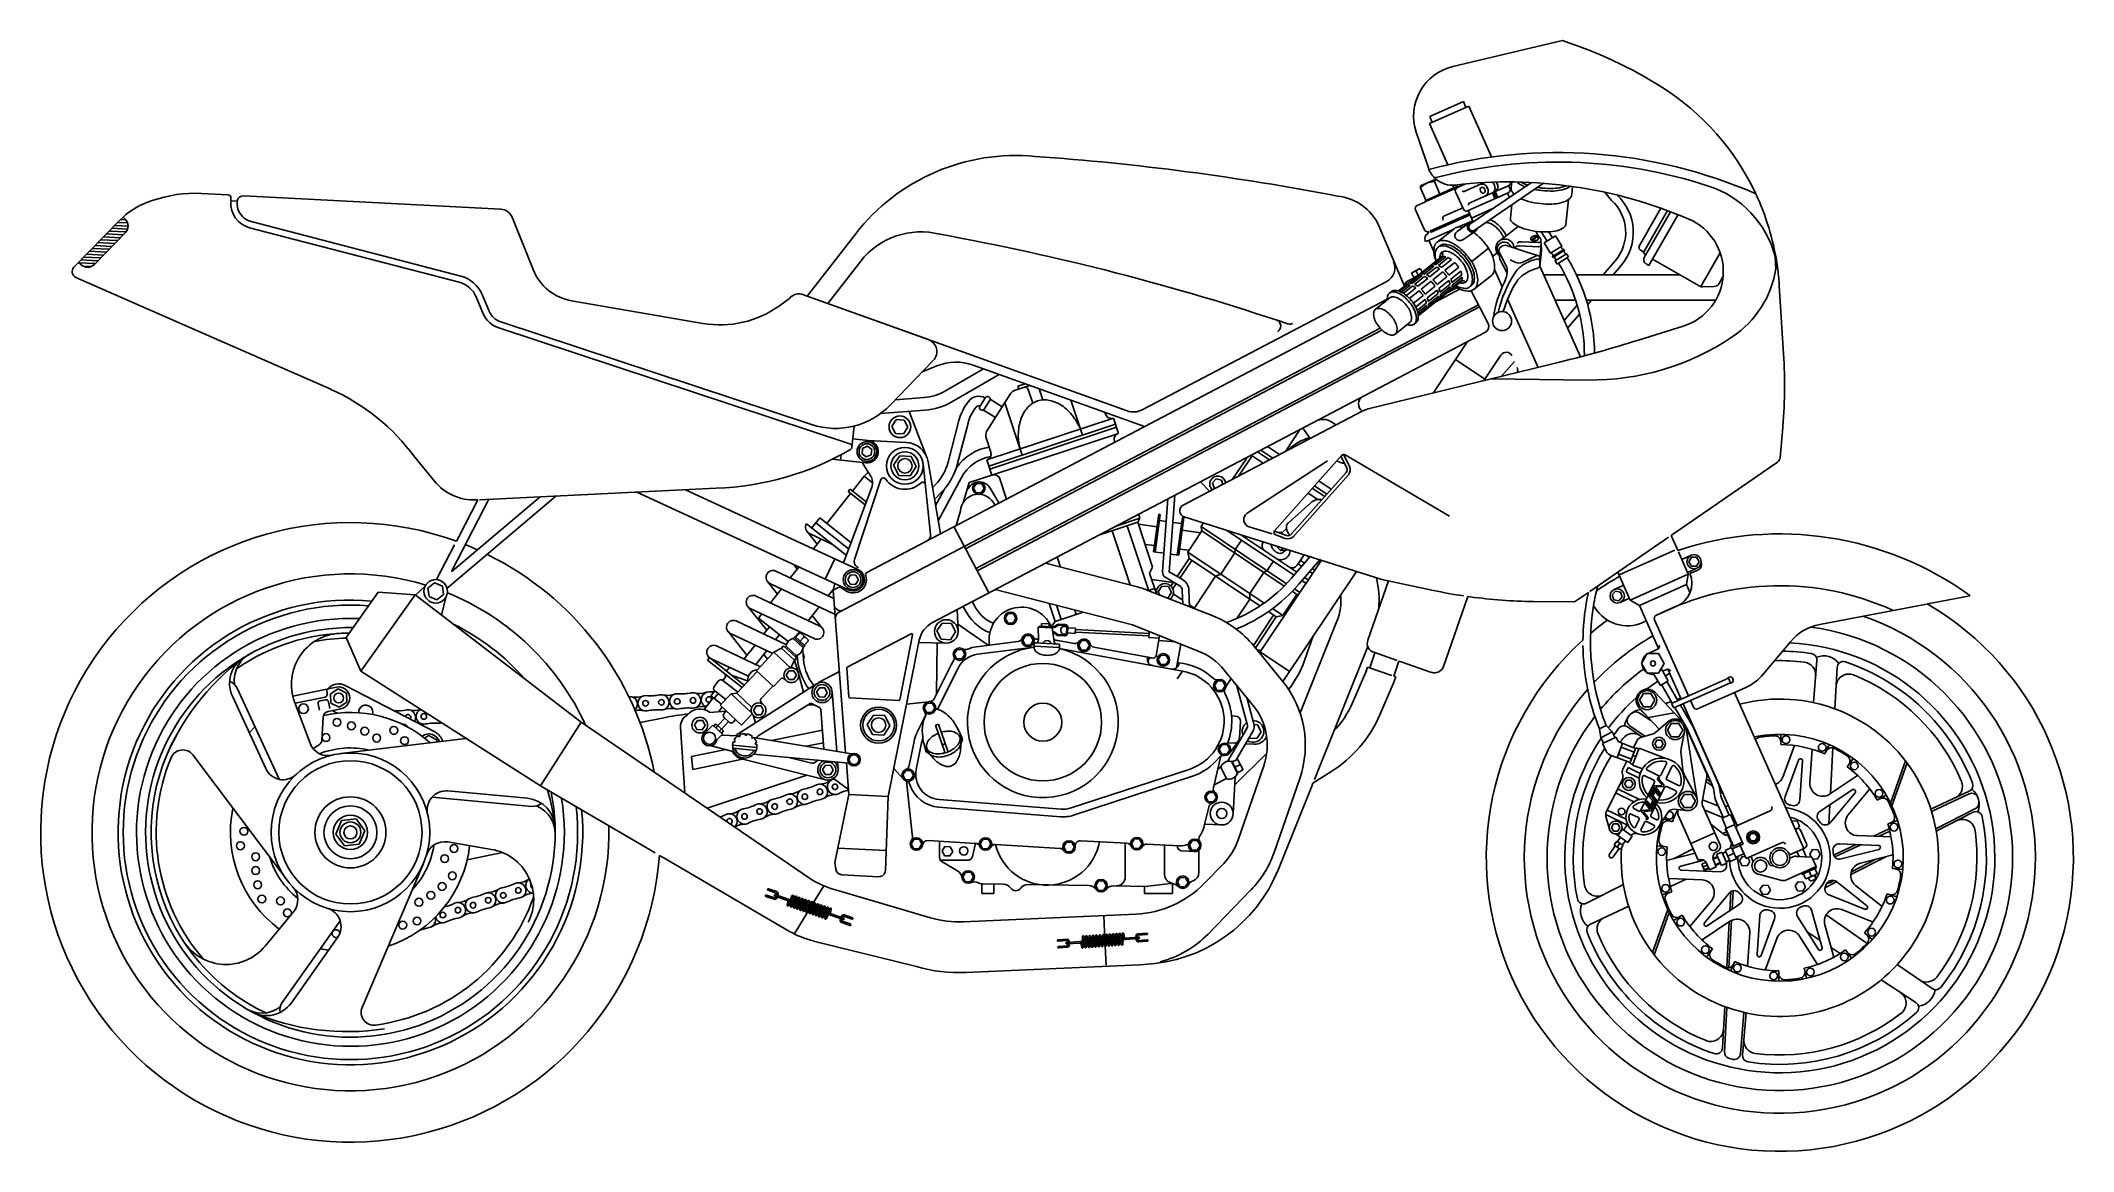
# Model space of a CAD drawing. Extents: x 0 to 1121, y 0 to 612.
import ezdxf

# ---------------------------------------------------------------- set-up
doc = ezdxf.new("R2010")
doc.units = 0
doc.layers.add('WHITE', color=7, linetype='CONTINUOUS')
doc.layers.add('YELLOW', color=2, linetype='CONTINUOUS')

msp = doc.modelspace()

# ---------------------------------------------------------------- linework, layer by layer
at = {"layer": 'WHITE', "linetype": 'CONTINUOUS'}
for p, q in [((778.666, 598.066), (839.107594, 612.341839)), ((765.202022, 542.190254), (758.576, 561.89)), ((88.606, 528.08), (103.25, 527.31)), ((111.986, 526.848), (253.806, 519.414)), ((760.847559, 531.19907), (760.827572, 531.258378)), ((763.896, 524.356), (760.847559, 531.19907)), ((761.306, 532.406), (769.398, 536.004)), ((761.31387, 532.397326), (761.306, 532.406)), ((769.398, 536.004), (769.286693, 536.090745)), ((59.507602, 523.425801), (61.561337, 524.154336)), ((104.835778, 524.132633), (104.832, 524.006)), ((104.832, 524.006), (108.332, 523.824)), ((104.902, 525.476), (104.835778, 524.132633)), ((763.151295, 507.964211), (758.167295, 519.150211)), ((759.054211, 521.460705), (763.32602, 523.363489)), ((763.32602, 523.363489), (763.56, 523.46)), ((763.56, 523.46), (763.448, 523.698)), ((763.448, 523.698), (763.456311, 523.695171)), ((763.669171, 524.249689), (763.896, 524.356)), ((43.526, 513.212), (18.330192, 487.463643)), ((259.938129, 515.03574), (271.543484, 486.107039)), ((422.702, 471.492), (449.299401, 505.748654)), ((737.94, 510.174), (752.066, 477.008)), ((764.843137, 505.885927), (765.461789, 507.077295)), ((763.714, 501.55), (763.42, 502.18)), ((765.20442, 502.213175), (763.714, 501.55)), ((765.436, 502.306), (765.20442, 502.213175)), ((768.167782, 496.160588), (765.436, 502.306)), ((768.269626, 495.500609), (768.167782, 496.160588)), ((756.042, 483.924), (756.048413, 483.925975)), ((757.200203, 481.761091), (756.042, 483.924)), ((756.168, 484.33), (760.508, 486.64)), ((756.169975, 484.323587), (756.168, 484.33)), ((760.508, 486.64), (760.509975, 486.633587)), ((760.907587, 486.512025), (760.914, 486.514)), ((760.914, 486.514), (761.836248, 484.795265)), ((761.836248, 484.795265), (769.160971, 490.632559)), ((769.160971, 490.632559), (769.398, 490.812)), ((957.326898, 490.072588), (957.90546, 485.995015)), ((19.432, 481.81), (89.866, 450.884)), ((420.728751, 472.245763), (422.702, 471.492)), ((752.066, 477.008), (752.207605, 477.109212)), ((753.704226, 479.682989), (757.076109, 481.456598)), ((757.076109, 481.456598), (757.066387, 481.534274)), ((757.124274, 481.723613), (757.134, 481.726)), ((757.134, 481.726), (757.200203, 481.761091)), ((958.743541, 477.110003), (958.738, 477.106)), ((958.738, 477.106), (961.068, 439.642)), ((292.782, 468.944), (365.150896, 456.474326)), ((407.386, 466.186), (412.398, 469.784)), ((412.398, 469.784), (412.889965, 470.24535)), ((89.866, 450.884), (159.936, 420.112)), ((960.468, 396.942), (959.158, 382.522)), ((206.276, 382.732), (217.111084, 369.448209)), ((957.653743, 379.961844), (899.850076, 340.136891)), ((241.108, 359.226), (230.504549, 338.805261)), ((240.164174, 359.174669), (241.108, 359.226)), ((230.504549, 338.805261), (229.244233, 336.363596)), ((899.850076, 340.136891), (899.038, 339.57)), ((899.038, 339.57), (902.159543, 332.5603)), ((902.159543, 332.5603), (902.730903, 331.306081)), ((773.598, 267.33), (786.954, 305.886)), ((786.954, 305.886), (788.327416, 305.696149)), ((823.128662, 303.131577), (845.768, 302.876)), ((845.768, 302.876), (852.3721, 307.426022)), ((852.3721, 307.426022), (853.426723, 308.146894)), ((1040.663443, 301.875029), (1063.840197, 306.319082)), ((850.486932, 283.839381), (850.464857, 281.907873)), ((746.116, 261.982), (749, 270.298)), ((749, 270.298), (750.142807, 269.896379)), ((750.142807, 269.896379), (766.906, 264.082)), ((738.514, 240.73), (746.396, 258.958)), ((747.306, 261.562), (746.116, 261.982)), ((746.396, 258.958), (747.306, 261.562)), ((700.908699, 201.354652), (701.582, 203.014)), ((701.582, 203.014), (711.452, 209.216)), ((682.528, 155.596), (700.908699, 201.354652)), ((341.156303, 163.168475), (344.495897, 161.208296)), ((344.495897, 161.208296), (412.958, 121.268)), ((426.23, 115.962), (482.874, 101.906)), ((510.188726, 98.601244), (606.102484, 102.885496)), ((606.102484, 102.885496), (608.328726, 102.983244))]:
    msp.add_line(p, q, dxfattribs=at)
for centre, radius, start, end in [((765.996, 384.776), 239.022, 57.632, 72.189), ((785.106, 570.822), 28, 103.289, 198.61), ((819.014, 468.412), 140, 25.162, 57.632), ((537.768, 437.066), 112, 84.529, 142.176), ((447.846, -861.182), 1413.33, 79.103, 85.918), ((778.47, 546.658), 14, -161.39, -130.991759), ((84.952, 458.178), 70, 87, 109.521), ((103.152, 525.56), 1.75, -3, 87), ((111.804, 523.362), 3.5, 87, 171.442001), ((761.684, 531.566), 0.91, 114, 199.757884), ((819.013287, 468.416551), 139.99871, 8.898667, 25.16019), ((73.542, 483.84), 42, 109.521, 135.627), ((253.443859, 512.423374), 7, 21.912808, 87.034512), ((712.362, 498.778), 28, 24, 84.529), ((759.766, 519.862), 1.75, 114, 204), ((763.84, 523.866), 0.42, 114, 204), ((764.75, 508.676), 1.75, -156, -66), ((765.982, 503.328), 2.8, 114, 204), ((780.113156, 496.32629), 11.872277, -176.012032, -167.960997), ((788.394738, 498.065854), 20.334563, -168.034391, -159.100777), ((20.832, 485.016), 3.5, 135.627, 246.292), ((297.528, 496.538), 28, -158.128, -99.781), ((756.308, 484.064), 0.294, 118, 208), ((760.648, 486.374), 0.294, 28, 118), ((819.014, 468.412), 140, 3.562, 7.215), ((418.222, 465.71), 7, 69.016, 139.616), ((755.006, 477.204), 2.8, 117.705, 181.94), ((757.19, 481.6), 0.14, 118, 208), ((374.682, 511.658), 56, -99.75918, -54.269), ((681.604, 422.254), 280, -5.185, 3.562), ((113.386, 314.972), 114.982, 36.106, 66.115), ((955.668, 382.844), 3.5, -55.434, -5.185), ((238.812, 387.142), 28, -140.808, -87.232), ((170.814, 175.854), 170.814, 69.997, 355.741), ((959.018, 161.854), 178.556, 54.056408, 108.375), ((826.266, 583.114), 280, -97.787241, -90.642), ((980.028, 280.504), 129.584, 167.683, 178.525093), ((959.018, 161.854), 161.854, 132.12, 419.844), ((768.628, 269.052), 5.25, -109.123, -19.123), ((674.268, 268.52), 70, -57.904, -23.385), ((604.59, 186.9), 84, -87.449, -21.881), ((440.216, 170.198), 56, -119.125, -104.46), ((506.45, 182.518), 84, -106.296, -87.449)]:
    msp.add_arc(centre, radius, start, end, dxfattribs=at)
at = {"layer": 'YELLOW', "linetype": 'CONTINUOUS'}
for p, q in [((778.669839, 598.072245), (778.666, 598.066)), ((893.957659, 586.660448), (893.963721, 586.659788)), ((787.472, 576.254), (765.828, 566.622)), ((765.94, 570.5), (784.504, 578.774)), ((784.504, 578.774), (785.932, 575.568)), ((799.96, 548.212), (787.472, 576.254)), ((758.576, 561.89), (758.570044, 561.886508)), ((765.828, 566.622), (775.964, 543.858)), ((767.368, 567.308), (765.94, 570.5)), ((548.446296, 548.555793), (548.452604, 548.562658)), ((88.615517, 528.082067), (88.606, 528.08)), ((103.25, 527.31), (103.243588, 527.307602)), ((111.987176, 526.857203), (111.986, 526.848)), ((763.810687, 523.579374), (785.764, 533.358)), ((764.181868, 524.491109), (781.214, 532.07)), ((768.52563, 534.617567), (771.568, 527.772)), ((779.24, 531.188), (778.582, 532.658)), ((784.501295, 519.388211), (780.231295, 528.978211)), ((780.864, 532.854), (781.48, 531.454)), ((784.938, 529.158), (796.068, 534.114)), ((786.814, 518.49), (809.186, 528.458)), ((787.78, 522.76), (800.52, 528.43)), ((788.144, 511.154), (822.024, 534.142)), ((790.412, 507.682), (828.772, 533.708)), ((793.842, 530.04), (794.024, 529.368)), ((793.94, 533.162), (794.822, 533.302)), ((794.024, 529.368), (794.402, 528.78)), ((794.444, 531.468), (794.08, 531.174)), ((794.906, 531.538), (794.444, 531.468)), ((795.41, 528.206), (795.872, 528.276)), ((795.872, 528.276), (796.222, 528.57)), ((796.278, 530.376), (795.9, 530.964)), ((796.474, 529.704), (796.278, 530.376)), ((797.482, 527.324), (796.6, 526.624)), ((797.328, 531.986), (797.888, 531.09)), ((797.888, 531.09), (798.182, 530.082)), ((801.206, 528.99), (800.52, 528.43)), ((800.52, 528.43), (801.934, 525.238)), ((801.052, 533.652), (801.626, 532.756)), ((801.136, 528.934), (802.648, 525.546)), ((801.626, 532.756), (801.906, 531.734)), ((809.368, 532.364), (802.116, 529.144)), ((802.116, 529.144), (802.802, 529.704)), ((803.544, 525.938), (802.116, 529.144)), ((802.662, 534.352), (802.648, 534.366)), ((803.222, 533.47), (802.662, 534.352)), ((803.502, 532.448), (803.222, 533.47)), ((808.822, 528.29), (809.886, 525.91)), ((810.054, 532.924), (809.368, 532.364)), ((809.368, 532.364), (810.084705, 530.765789)), ((810.964, 531.314), (811.314, 534.45)), ((812.042, 528.234), (811.93, 527.296)), ((843.514, 532.126), (843.5, 532.112)), ((844.76, 531.958), (844.27, 527.548)), ((866.278, 524.174), (862.498, 528.78)), ((104.899602, 525.468412), (104.902, 525.476)), ((108.29, 523.306), (108.308797, 523.545176)), ((108.332, 523.824), (108.34297, 523.882837)), ((715.027595, 526.663699), (715.031574, 526.650448)), ((766.073482, 507.349588), (787.892, 517.062)), ((766.466973, 506.597267), (788.228, 516.292)), ((774.2, 515.76), (784.14, 520.184)), ((787.178, 518.658), (789.978, 512.386)), ((789.012, 514.556), (801.066, 519.918)), ((810.474, 514.444), (811.314, 521.864)), ((842.534, 524.79), (840.966, 510.986)), ((881.478, 499.1), (893.468, 520.002)), ((897.138, 518.658), (883.858, 495.53)), ((884.298, 492.772), (898.798, 518.042)), ((902.888, 516.446), (886.818, 488.432)), ((46.746712, 506.488535), (29.61, 488.978)), ((45.556, 505.274), (36.232, 505.764)), ((47.068, 506.87), (37.786, 507.346)), ((47.964, 508.48), (39.34, 508.942)), ((48.244, 510.146), (40.894, 510.524)), ((47.978, 511.826), (42.448, 512.12)), ((47.012, 513.548), (44.016, 513.702)), ((45.472, 515.088), (46.665465, 513.912712)), ((115.247975, 509.211825), (230.832, 479.108)), ((231.714, 482.496), (116.129981, 512.598869)), ((737.941273, 510.166626), (737.94, 510.174)), ((765.644228, 502.408871), (778.848, 508.284)), ((770.056, 501.27), (779.352, 508.69)), ((787.976, 511.91), (781.06, 507.206)), ((781.886, 509.642), (789.656, 513.1)), ((791.126, 507.276), (784.196, 502.572)), ((796.95, 512.106), (796.978, 512.106)), ((805.546, 502.642), (814.674, 509.922)), ((822.066, 502.46), (824.964, 504.756)), ((822.556, 502.166), (825.482, 504.49)), ((823.494, 504.756), (822.71, 504.448)), ((824.348, 504.854), (823.494, 504.756)), ((825.496, 505.148), (826.990635, 503.29827)), ((830.69, 501.844), (827.498, 506.968)), ((829.024, 500.808), (835.324, 504.728)), ((833.658, 503.692), (831.628, 506.94)), ((835.324, 504.728), (838.81, 499.128)), ((34.678, 494.158), (25.354, 494.648)), ((36.232, 495.74), (26.908, 496.23)), ((37.786, 497.336), (28.462, 497.826)), ((39.34, 498.918), (30.016, 499.408)), ((40.894, 500.514), (31.57, 501.004)), ((42.448, 502.096), (33.124, 502.586)), ((44.002, 503.692), (34.678, 504.168)), ((763.42, 502.18), (763.424073, 502.189137)), ((773.416, 493.374), (767.97, 489.034)), ((769.398, 488.866), (774.844, 493.206)), ((769.80498, 491.145789), (772.478, 493.276)), ((771.624, 499.296), (770.532, 498.428)), ((772.744, 495.642), (772.702, 495.698)), ((773.472, 493.374), (773.416, 493.374)), ((789.082, 490.462), (798.392, 497.868)), ((800.632, 493.332), (803.124, 495.32)), ((804.16, 496.034), (804.636, 491.764)), ((808.528, 487.452), (804.188, 495.768)), ((808.514, 499.352), (818.384, 496.048)), ((815.528, 499.254), (825.972, 498.708)), ((825.827973, 501.019958), (816.494, 501.508)), ((816.984, 490.084), (824.684, 493.724)), ((818.384, 496.048), (826.014, 493.64)), ((821.758, 502.614), (821.772, 502.936)), ((822.01, 502.166), (821.758, 502.614)), ((821.8, 503.44), (821.772, 502.936)), ((821.772, 502.936), (822.024, 502.502)), ((824.138, 501.788), (823.368, 501.676)), ((823.382, 502.012), (824.138, 502.11)), ((824.138, 502.11), (824.936, 502.418)), ((824.922, 502.096), (824.138, 501.788)), ((825.874, 503.93), (825.622, 504.378)), ((825.86, 503.608), (825.832, 503.104)), ((825.846, 503.426), (825.874, 503.93)), ((827.428, 499.842), (826.672, 492.478)), ((826.756, 487.788), (827.633953, 496.393027)), ((827.652, 496.972), (827.302, 502.502)), ((832.51, 495.208), (829.024, 500.808)), ((838.81, 499.128), (832.51, 495.208)), ((832.51, 495.208), (833.238, 495.04)), ((840, 497.224), (833.7, 493.304)), ((833.7, 493.304), (833.868, 494.032)), ((833.7, 493.304), (833.994, 492.828)), ((833.994, 492.828), (840.294, 496.748)), ((841.47, 494.844), (835.184, 490.924)), ((838.81, 499.128), (838.642, 498.4)), ((840, 497.224), (839.272, 497.392)), ((840.294, 496.748), (840, 497.224)), ((840.294, 496.748), (840.126, 496.02)), ((841.47, 494.844), (840.756, 495.012)), ((842.548, 493.122), (841.47, 494.844)), ((881.528, 497.56), (881.398, 497.882)), ((884.018, 495.796), (882.128, 496.874)), ((883.858, 495.53), (885.008, 494.018)), ((915.408, 476.728), (926.118, 495.404)), ((956.452393, 493.377459), (956.886115, 486.635533)), ((22.19, 488.894), (20.93, 490.126)), ((30.016, 489.398), (21.21, 489.846)), ((31.57, 490.98), (22.246, 491.47)), ((27.93, 487.83), (23.296, 488.068)), ((33.124, 492.562), (23.8, 493.052)), ((434.098, 467.404), (452.176275, 490.681995)), ((752.322117, 477.213165), (761.830917, 484.791016)), ((754.908, 478.618), (760.34, 482.958)), ((761.782, 482.79), (756.336, 478.45)), ((757.106, 481.46), (758.758, 482.342)), ((757.151068, 481.496026), (758.786, 482.356)), ((757.204794, 481.763525), (759.696, 483.084)), ((757.652, 477.988), (763.098, 482.328)), ((759.64, 483.056), (758.478, 485.226)), ((760.34, 482.958), (760.396, 482.958)), ((766.878, 488.166), (761.432, 483.826)), ((761.432, 483.826), (761.488, 483.826)), ((762.874, 483.658), (768.306, 487.998)), ((769.636, 487.536), (764.19, 483.196)), ((765.954, 482.146), (771.4, 486.472)), ((766.934, 488.166), (766.878, 488.166)), ((773.192, 484.89), (767.76, 480.564)), ((767.97, 489.034), (768.026, 489.034)), ((769.986, 477.862), (775.418, 482.188)), ((776.16, 492.744), (770.728, 488.404)), ((772.492, 487.354), (777.938, 491.68)), ((779.73, 490.098), (774.298, 485.772)), ((776.524, 483.07), (781.956, 487.396)), ((777.616, 480.928), (783.062, 485.254)), ((783.692, 483.294), (778.246, 478.968)), ((790.636, 475.44), (799.946, 482.846)), ((801.64, 486.178), (805.938, 476.546)), ((808.612, 484.176), (804.636, 491.792)), ((810.278, 491.526), (813.414, 490.07)), ((826.672, 492.478), (826.686022, 491.84554)), ((826.686022, 491.84554), (826.756, 487.788)), ((826.756, 488.012), (849.016, 438.018)), ((828.856, 483.294), (840.63, 483.294)), ((833.994, 492.828), (834.722, 492.66)), ((835.184, 490.924), (835.352, 491.652)), ((835.184, 490.924), (836.248, 489.202)), ((836.248, 489.202), (842.548, 493.122)), ((846.874, 483.294), (903.668, 483.294)), ((868.338, 491.134), (861.63, 483.294)), ((871.523463, 488.417225), (867.158, 483.294)), ((886.818, 488.432), (885.238, 489.342)), ((888.778, 491.848), (914.478, 477.092)), ((925.508, 478.534), (927.748, 482.412)), ((19.424735, 481.811377), (19.432, 481.81)), ((244.087309, 461.81649), (240.200691, 471.01751)), ((247.311482, 463.178367), (243.418, 472.374)), ((489.563232, 447.505016), (422.722999, 471.484467)), ((599.043152, 408.240476), (423.158257, 471.328346)), ((742.265322, 479.609034), (607.469653, 408.827793)), ((744.87, 474.04), (743.778, 473.172)), ((748.762, 474.376), (751.865956, 476.849636)), ((749.336, 474.18), (753.802, 477.75)), ((755.244, 477.582), (750.386, 473.704)), ((751.492, 473.074), (756.56, 477.12)), ((758.324, 476.056), (753.074, 471.884)), ((753.802, 477.75), (753.858, 477.75)), ((754.684, 470.148), (760.13, 474.474)), ((754.95, 478.618), (754.908, 478.618)), ((762.356, 471.772), (756.896, 467.432)), ((764.862, 481.264), (759.43, 476.938)), ((759.668, 460.684), (783.386937, 479.595795)), ((766.668, 479.682), (761.222, 475.356)), ((763.448, 472.654), (768.894, 476.98)), ((764.554, 470.512), (769.986, 474.838)), ((770.616, 472.878), (765.184, 468.552)), ((765.338, 467.152), (770.784, 471.492)), ((769.384, 468.426), (782.474, 475.3)), ((776.524, 480.046), (771.078, 475.72)), ((771.708, 473.76), (777.154, 478.086)), ((771.708, 470.932), (777.154, 475.272)), ((771.722, 470.988), (771.708, 470.932)), ((777.308, 476.7), (771.876, 472.36)), ((775.194, 473.06), (780.948, 476.084)), ((777.154, 475.272), (777.168, 475.314)), ((783.692, 480.48), (778.246, 476.14)), ((778.246, 476.14), (778.26, 476.196)), ((778.414, 477.568), (783.846, 481.908)), ((783.706, 480.522), (783.692, 480.48)), ((785.792, 479.276), (785.75, 479.318)), ((787.976, 476.532), (789.068, 477.4)), ((788.746, 474.46), (798.21, 456.428)), ((922.558, 476.77), (916.298, 476.63)), ((292.771284, 468.945), (292.782, 468.944)), ((407.384908, 466.19901), (407.386, 466.186)), ((455.63, 319.214), (742.574, 469.896)), ((515.732, 321.272), (792.792, 466.76)), ((516.376, 320.026), (793.436, 465.514)), ((744.03, 470.61), (736.036, 464.24)), ((763.448, 469.63), (758.198, 465.458)), ((759.01, 463.624), (764.078, 467.67)), ((759.388, 462.406), (764.246, 466.284)), ((764.078, 464.856), (759.612, 461.286)), ((764.092, 464.898), (764.078, 464.856)), ((770.616, 470.064), (765.184, 465.724)), ((765.184, 465.724), (765.184, 465.78)), ((770.63, 470.106), (770.616, 470.064)), ((808.92, 469.854), (825.678, 432.208)), ((835.086, 469.294), (846.454, 469.294)), ((847.308, 466.536), (840.084, 458.08)), ((848.624, 461.608), (841.974, 453.824)), ((852.334, 469.294), (923.638, 469.294)), ((855.204, 469.294), (853.062, 466.802)), ((446.208, 390.04), (252.588, 453.964)), ((425.096, 400.694), (253.694, 457.282)), ((365.150896, 456.474326), (365.189585, 456.468381)), ((440.034, 297.066), (738.626, 453.852)), ((796.74, 451.71), (491.736, 291.536)), ((509.978, 332.206), (739.648, 452.802)), ((746.942, 450.548), (754.936, 456.918)), ((757.386, 456.092), (758.478, 456.96)), ((905.788, 455), (881.057647, 447.242829)), ((786.814, 446.488), (780.15, 436.506)), ((796.334, 425.698), (805.211381, 439.009785)), ((961.068, 439.642), (961.063083, 439.650005)), ((468.51, 411.432), (492.240977, 436.059195)), ((486.164, 429.758), (494.174171, 433.023724)), ((519.89, 431.424), (498.991576, 419.271917)), ((528.514, 428.344), (502.516, 413.224)), ((608.678, 399.588), (514.22, 433.468)), ((731.962, 409.304), (837.564, 435.106)), ((767.83, 418.082), (780.15, 436.506)), ((780.15, 436.506), (796.334, 425.698)), ((805.322, 427.238), (812.672, 435.456)), ((159.936, 420.112), (159.942467, 420.10694)), ((487.018, 415.562), (471.352, 414.372)), ((521.067185, 415.566775), (517.903185, 410.610775)), ((520.742624, 415.380972), (520.898, 415.296)), ((521.641736, 396.91793), (535.052, 417.984)), ((523.044775, 415.798815), (522.806775, 415.952815)), ((545.482, 422.254), (536.9, 419.426)), ((538.762, 421.876), (542.794, 423.206)), ((539.308, 420.21), (538.762, 421.876)), ((544.502, 420.084), (547.036, 412.426)), ((550.69, 420.378), (552.706, 414.288)), ((796.334, 425.698), (795.802, 424.914)), ((799.722, 425.866), (853.076, 425.222)), ((463.148, 406.742), (487.55, 408.576)), ((478.87, 407.932), (488.656, 382.606)), ((511.574, 413.42), (510.692, 412.188)), ((514.948, 409.122), (515.83, 410.34)), ((518.289225, 408.871185), (518.527225, 408.717185)), ((519.862, 408.702), (526.47, 404.502)), ((520.266815, 409.103225), (523.430815, 414.059225)), ((591.556, 404.292), (521.766, 381.262)), ((523.614, 414.61), (530.222, 410.396)), ((541.184, 383.838), (531.664, 412.664)), ((568.036, 414.162), (574.42, 394.8)), ((587.188, 406.378), (586.852, 407.414)), ((594.342, 395.85), (591.556, 404.292)), ((629.972, 356.23), (728.77113, 408.104943)), ((448.56, 399.854), (447.384, 388.206)), ((447.86, 392.854), (456.274, 391.972)), ((471.814, 403.396), (469.42, 399.7)), ((469.42, 399.7), (471.422, 395.766)), ((471.422, 395.766), (475.818, 395.542)), ((476.21, 403.158), (471.814, 403.396)), ((475.818, 395.542), (478.212, 399.238)), ((478.212, 399.238), (476.21, 403.158)), ((506.297012, 402.83851), (500.330988, 379.87349)), ((505.414, 378.546), (511.378, 401.52)), ((521.262, 393.932), (524.032732, 385.54901)), ((592.704, 400.834), (522.9, 377.804)), ((593.25, 399.168), (523.46, 376.138)), ((524.552, 372.82), (594.342, 395.85)), ((686.462, 385.882), (694.596, 398.062)), ((699.972, 392.98), (695.926, 398.762)), ((711.777083, 402.135485), (714.252, 400.484)), ((960.458266, 396.949881), (960.468, 396.942)), ((206.283198, 382.728704), (206.276, 382.732)), ((436.478, 381.528), (454.958, 379.568)), ((441.042, 381.038), (441.35, 384.006)), ((453.25, 387.52), (452.914, 384.608)), ((452.914, 384.608), (455.28, 382.844)), ((455.952, 388.696), (453.25, 387.52)), ((455.28, 382.844), (457.968, 384.02)), ((458.318, 386.932), (455.952, 388.696)), ((456.274, 391.972), (477.26, 390.866)), ((457.968, 384.02), (458.318, 386.932)), ((473.746, 383.502), (470.344, 378.266)), ((479.976, 383.166), (473.746, 383.502)), ((482.818, 377.608), (479.976, 383.166)), ((521.766, 381.262), (524.552, 372.82)), ((592.27, 390.964), (592.075268, 391.56299)), ((664.72, 381.696), (657.3, 370.566)), ((668.038, 383.516), (660.534, 372.274)), ((674.156, 379.428), (667.534, 383.852)), ((677.684, 381.276), (671.062, 385.714)), ((679.448, 382.214), (672.826, 386.638)), ((683.116, 384.132), (676.494, 388.556)), ((717.528, 383.726), (680.442, 342.076)), ((717.038, 383.18), (720.174, 376.908)), ((718.494, 384.202), (721.742, 377.692)), ((719.278, 384.006), (776.86, 350.196)), ((959.158, 382.522), (959.153678, 382.527699)), ((447.72, 364.028), (454.188, 372.19)), ((448.714, 326.284), (463.358, 370.342)), ((457.674, 372.414), (452.998, 379.778)), ((454.188, 372.19), (458.766, 368.564)), ((470.344, 378.266), (473.186, 372.694)), ((473.186, 372.694), (479.416, 372.372)), ((479.416, 372.372), (482.818, 377.608)), ((490.672, 340.102), (486.682, 378.966)), ((489.338059, 380.116616), (496.132, 340.48)), ((507.78, 371.518), (494.9, 347.676)), ((524.552, 372.82), (512.036, 368.69)), ((532.588, 359.632), (528.934, 370.72)), ((646.226, 368.606), (648.27, 370.734)), ((648.27, 370.734), (651.112, 370.034)), ((651.112, 370.034), (651.798, 367.682)), ((665.361032, 351.792932), (709.576, 380.716)), ((719.81, 374.192), (689.584, 340.228)), ((721.112, 373.016), (690.886, 339.066)), ((224.084, 310.576), (283.99, 361.298)), ((226.646, 319.984), (247.17, 359.52)), ((226.87, 319.816), (275.366, 360.878)), ((372.526, 365.568), (242.035259, 359.260832)), ((328.762, 363.454), (445.382, 309.554)), ((355.642, 364.756), (450.604, 320.852)), ((446.642, 362.656), (433.538, 346.108)), ((458.317557, 366.182821), (442.652, 324.534)), ((445.27, 363.748), (446.348, 365.12)), ((454.622, 356.342), (445.27, 363.748)), ((446.348, 365.12), (455.266, 358.064)), ((493.509193, 367.599254), (491.792, 365.792)), ((497.308, 363.972), (492.898, 359.338)), ((493.458, 356.062), (498.358, 365.134)), ((512.036, 368.69), (508.606, 357.462)), ((510.818, 364.714), (511.96261, 366.244712)), ((516.026, 368.242), (514.416, 365.778)), ((514.416, 365.778), (515.76, 363.16)), ((515.76, 363.16), (518.686, 363.006)), ((518.952, 368.088), (516.026, 368.242)), ((518.686, 363.006), (520.296, 365.47)), ((520.296, 365.47), (518.952, 368.088)), ((523.6, 365.624), (528.444, 357.448)), ((618.646, 319.648), (621.544, 359.702)), ((622.272, 319.382), (625.338, 361.704)), ((644.602, 363.902), (639.548, 369.166)), ((647.052, 365.792), (646.226, 368.606)), ((647.822, 365.596), (647.052, 365.792)), ((704.228, 359.352), (698.95, 362.866)), ((708.064, 360.99), (701.302, 365.512)), ((709.24, 362.32), (702.478, 366.828)), ((711.69, 365.064), (704.928, 369.572)), ((706.51, 359.24), (706.23, 359.296)), ((425.292, 343.7), (429.646, 349.188)), ((429.646, 349.188), (446.81, 335.594)), ((504.798, 345.03), (507.248, 353.052)), ((606.102, 349.048), (593.012, 344.722)), ((604.996, 346.836), (606.102, 349.048)), ((606.102, 349.048), (605.388, 351.218)), ((616.56, 351.288), (613.732, 330.47)), ((614.572, 330.358), (617.4, 351.176)), ((617.4, 351.176), (616.56, 351.288)), ((620.648, 347.2), (616.924, 347.704)), ((626.724, 328.706), (629.552, 349.524)), ((630.378, 349.412), (627.55, 328.594)), ((629.552, 349.524), (630.378, 349.412)), ((739.564, 315.28), (630.546, 349.79)), ((687.876, 346.374), (700.35, 357.602)), ((422.351435, 346.037584), (444.22, 328.72)), ((428.12, 334.754), (422.604, 341.67)), ((423.934, 340.62), (437.024, 334.418)), ((430.36, 337.582), (426.09, 332.192)), ((427.462, 346.444), (445.522, 332.164)), ((503.58, 344.4), (522.774, 307.846)), ((583.562, 339.766), (604.996, 346.836)), ((590.898, 342.188), (600.782, 312.242)), ((599.214, 344.932), (610.904, 309.498)), ((613.144, 322.126), (604.996, 346.836)), ((615.622, 344.344), (605.36, 345.744)), ((629.076, 346.052), (624.26, 346.71)), ((639.702, 341.082), (629.44, 342.468)), ((632.562, 330.386), (640.332, 342.034)), ((639.856, 344.456), (641.172, 346.43)), ((640.332, 342.034), (639.856, 344.456)), ((639.856, 344.456), (687.022, 312.956)), ((640.332, 342.034), (685.79, 311.682)), ((691.138, 317.59), (654.066, 342.342)), ((662.186, 336.924), (658.77, 331.828)), ((692.608, 319.298), (661.724, 339.92)), ((679.07, 340.536), (666.469807, 344.250167)), ((680.316, 341.936), (686.91, 339.556)), ((686.321785, 337.902291), (681.015928, 339.82143)), ((682.878, 341.012), (683.004, 341.124)), ((683.004, 341.124), (682.976, 340.984)), ((684.544, 341.208), (683.004, 341.124)), ((684.194, 340.886), (686.98, 343.392)), ((688.842, 339.668), (688.814, 339.682)), ((897.662142, 338.629471), (854.163901, 308.660518)), ((218.26, 315.224), (228.23004, 334.42488)), ((432.67, 315.42), (437.892, 326.732)), ((560.588, 327.698), (562.436, 322.14)), ((614.208, 333.942), (609.014, 334.642)), ((613.732, 330.47), (619.374, 329.714)), ((627.55, 328.594), (622.986, 329.224)), ((626.696, 316.89), (633.29, 326.76)), ((633.206, 331.366), (628.026, 332.066)), ((634.746, 325.794), (628.208, 316.008)), ((632.562, 330.386), (633.29, 326.76)), ((674.688, 302.26), (632.562, 330.386)), ((633.29, 326.76), (672.35, 300.664)), ((658.518, 329.882), (650.748, 318.248)), ((658.77, 331.828), (658.518, 329.882)), ((706.23, 325.836), (672.126, 274.764)), ((674.17, 335.986), (674.016, 335.748)), ((679.644, 325.262), (676.242, 320.166)), ((678.328, 334.656), (678.328, 334.67)), ((681.562, 333.648), (683.718, 331.24)), ((685.132, 332.514), (683.718, 331.24)), ((683.718, 331.24), (687.036, 331.408)), ((686.378, 331.366), (684.964, 330.092)), ((687.036, 331.408), (687.456, 331.772)), ((689.78, 316.008), (699.93, 327.824)), ((696.752, 328.832), (692.944, 323.12)), ((705.306, 326.13), (693.698745, 312.633829)), ((696.836, 324.226), (694.652, 325.682)), ((699.594, 327.432), (698.138, 328.398)), ((706.16, 325.738), (705.404, 326.242)), ((870.418, 317.8), (901.102344, 331.461154)), ((908.558, 318.192), (903.071124, 330.513265)), ((910.128, 328.664), (904.918, 326.354)), ((910.318, 327.502), (908.918, 325.066)), ((908.918, 325.066), (910.318, 322.644)), ((913.118, 327.502), (910.318, 327.502)), ((914.518, 325.066), (913.118, 327.502)), ((913.118, 322.644), (914.518, 325.066)), ((406.336, 307.23), (400.806, 314.146)), ((437.318, 304.794), (405.384, 319.914)), ((418.138, 322.14), (413.378, 316.134)), ((417.228, 320.992), (415.24, 323.484)), ((446.656, 317.828), (445.06, 315.35)), ((445.06, 315.35), (446.39, 312.732)), ((449.596, 317.674), (446.656, 317.828)), ((449.33, 312.578), (450.926, 315.056)), ((450.926, 315.056), (449.596, 317.674)), ((554.106, 324.296), (604.086, 311.388)), ((611.492, 318.808), (613.144, 322.126)), ((615.09, 307.902), (611.492, 318.808)), ((612.668, 315.252), (624.512, 313.614)), ((627.799098, 312.032654), (620.370902, 316.357346)), ((629.636, 315.182), (622.202, 319.508)), ((624.666, 313.866), (623.21, 311.682)), ((647.836, 317.044), (635.992, 299.306)), ((650.748, 318.248), (647.836, 317.044)), ((674.548, 319.186), (666.764, 307.552)), ((676.242, 320.166), (674.548, 319.186)), ((725.55, 319.718), (684.992, 259)), ((695.366, 322.504), (693.406, 323.82)), ((697.774, 313.152), (695.478, 314.692)), ((699.006, 315.028), (696.948, 316.4)), ((701.344, 318.514), (699.706, 319.606)), ((702.59, 320.376), (701.176, 321.328)), ((704.914, 323.876), (703.934, 324.534)), ((743.162, 314.524), (731.822, 281.806)), ((768.041166, 309.234704), (739.564, 315.28)), ((876.578, 303.954), (869.718, 319.368)), ((876.578, 303.954), (908.558, 318.192)), ((908.558, 318.192), (907.478, 312.48)), ((913.318, 321.482), (908.128, 319.158)), ((909.458, 318.584), (913.748, 320.432)), ((910.318, 322.644), (913.118, 322.644)), ((168.42, 283.36), (186.074, 308.364)), ((206.444, 306.894), (176.638, 264.656)), ((186.074, 308.364), (206.444, 306.894)), ((206.444, 306.894), (298.116, 236.53)), ((206.822, 306.852), (212.128, 311.78)), ((217.164, 313.36), (213.515, 310.447)), ((213.515, 310.447), (214.208, 305.835)), ((214.208, 305.835), (218.553, 304.128)), ((221.509, 311.653), (217.164, 313.36)), ((218.553, 304.128), (222.2, 307.035)), ((223.342, 305.298), (221.116, 295.638)), ((222.2, 307.035), (221.509, 311.653)), ((429.688, 289.492), (394.492, 306.152)), ((402.15, 313.082), (437.346, 296.422)), ((408.562, 310.044), (402.486, 302.358)), ((437.108, 310.016), (434.168, 306.292)), ((436.394, 309.106), (437.052, 308.294)), ((437.864, 313.026), (436.954, 309.414)), ((436.954, 309.414), (439.782, 310.898)), ((443.884, 219.646), (436.954, 309.414)), ((441.182, 310.828), (444.066, 309.008)), ((446.39, 312.732), (449.33, 312.578)), ((514.556351, 301.396811), (513.744, 303.1)), ((602.14, 290.206), (526.414, 309.75)), ((610.554, 309.288), (646.040036, 295.362991)), ((614.292, 310.296), (611.394, 309.33)), ((616.266, 308.49), (618.268, 311.57)), ((617.176, 306.698), (616.266, 308.49)), ((618.268, 311.57), (621.936, 311.374)), ((621.6, 305.018), (621.418, 305.032)), ((623.602, 308.098), (621.6, 305.018)), ((621.936, 311.374), (623.602, 308.098)), ((626.192, 312.984), (624.274, 310.114)), ((629.748, 303.87), (624.54, 307.342)), ((629.832, 301.728), (629.53527, 309.146203)), ((633.528, 300.272), (633.178, 309.302)), ((666.764, 304.402), (659.68, 293.776)), ((666.764, 307.552), (666.764, 304.402)), ((684.95, 295.4), (692.734, 307.048)), ((692.734, 307.048), (690.172, 308.756)), ((694.358, 308.056), (691.39, 310.044)), ((692.734, 307.048), (693.826, 307.258)), ((866.618, 306.796), (868.488, 308.868)), ((867.478, 304.122), (866.618, 306.796)), ((870.208, 303.548), (867.478, 304.122)), ((872.958, 312.116), (867.748, 309.806)), ((868.488, 308.868), (871.218, 308.294)), ((872.088, 305.62), (870.208, 303.548)), ((876.148, 304.92), (870.958, 302.61)), ((871.218, 308.294), (872.088, 305.62)), ((881.548, 300.93), (876.578, 303.954)), ((907.478, 312.48), (881.548, 300.93)), ((909.468, 308.014), (907.478, 312.48)), ((411.208, 279.314), (383.586, 292.39)), ((400.372, 287.28), (389.914, 300.37)), ((391.258, 299.32), (426.454, 282.66)), ((395.808, 293.93), (397.67, 296.282)), ((412.104, 281.022), (395.808, 293.93)), ((429.352, 300.202), (423.262, 292.53)), ((425.502, 295.344), (431.018, 288.428)), ((505.428, 298.732), (505.876, 286.874)), ((509.502, 298.97), (508.774, 300.496)), ((533.512, 296.45), (531.902, 293.986)), ((531.902, 293.986), (533.246, 291.368)), ((536.438, 296.296), (533.512, 296.45)), ((536.172, 291.214), (537.782, 293.678)), ((537.782, 293.678), (536.438, 296.296)), ((556.178, 302.064), (559.44, 292.194)), ((559.44, 292.194), (557.186, 289.282)), ((574.812, 297.262), (559.44, 292.194)), ((560.182, 301.028), (562.744, 293.272)), ((570.248, 298.438), (571.046, 296.016)), ((637.42, 298.746), (633.486, 301.378)), ((679.868, 295.652), (668.71, 278.95)), ((669.662, 277.214), (681.324, 294.672)), ((677.012, 297.556), (681.324, 294.672)), ((684.95, 295.4), (679.28, 299.194)), ((681.324, 294.672), (684.95, 295.4)), ((714.784, 292.25), (694.47, 241.668)), ((856.282, 300.664), (858.074, 298.242)), ((881.548, 300.93), (892.118, 277.172)), ((885.320587, 292.480535), (885.281832, 292.458663)), ((889.908, 293.104), (908.628, 251.076)), ((902.198, 300.496), (890.708, 295.386)), ((981.048, 290.444), (1039.836753, 301.716515)), ((1040.326341, 301.802815), (1040.663443, 301.875029)), ((176.638, 264.656), (168.42, 283.36)), ((389.48, 273.518), (379.022, 286.608)), ((380.352, 285.544), (403.704, 274.498)), ((401.842, 289.142), (398.734, 285.222)), ((407.33, 284.802), (405.23, 282.142)), ((416.024, 283.892), (414.89, 282.66)), ((414.89, 282.66), (420.392, 277.522)), ((420.966, 278.138), (415.464, 283.276)), ((421.54, 278.754), (416.024, 283.892)), ((418.446, 286.44), (416.262, 283.668)), ((416.374, 283.57), (418.195663, 285.514879)), ((420.600337, 283.263121), (418.782, 281.316)), ((422.954, 282.212), (419.384, 285.544)), ((422.996, 281.022), (421.19, 279.076)), ((444.794, 266.896), (479.99, 285.376)), ((467.404, 195.664), (484.512, 281.862)), ((480.802, 284.774), (473.707299, 249.007047)), ((484.26, 280.602), (499.198, 280.154)), ((494.074, 252.35), (494.326, 280.294)), ((497.056, 291.214), (494.256, 286.902)), ((494.256, 286.902), (496.594, 282.324)), ((496.594, 282.324), (501.718, 282.058)), ((502.194, 290.948), (497.056, 291.214)), ((501.718, 282.058), (504.532, 286.37)), ((504.532, 286.37), (502.194, 290.948)), ((505.736, 290.626), (522.466, 278.992)), ((538.916, 281.022), (516.126432, 278.209929)), ((523.404, 285.838), (523.124, 285.964)), ((525.406, 291.074), (525.308, 291.116)), ((533.246, 291.368), (536.172, 291.214)), ((543.102, 284.326), (541.506, 281.862)), ((541.506, 281.862), (542.836, 279.244)), ((546.042, 284.172), (543.102, 284.326)), ((545.776, 279.09), (547.372, 281.554)), ((547.372, 281.554), (546.042, 284.172)), ((547.904, 280.308), (547.778, 277.886)), ((561.876, 279.566), (547.904, 280.308)), ((557.816, 288.54), (550.102, 288.946)), ((550.102, 288.946), (550.186, 281.974)), ((550.718, 289.618), (550.69, 288.918)), ((550.69, 289.058), (558.166, 288.666)), ((558.190076, 289.228302), (550.718, 289.618)), ((551.964, 290.948), (551.894, 289.562)), ((556.164, 290.738), (551.964, 290.948)), ((556.094, 289.338), (556.164, 290.738)), ((558.796376, 281.110687), (557.816, 288.54)), ((560.084, 284.704), (559.02, 285.614)), ((560.381025, 290.304307), (559.226975, 289.519693)), ((559.384, 286.034), (560.448, 285.138)), ((559.538, 289.058), (560.7, 289.842)), ((560.868, 281.624), (569.869604, 279.975806)), ((564.532076, 284.132302), (561.088076, 284.314302)), ((561.12, 284.872), (564.561384, 284.691535)), ((561.388616, 290.036465), (564.83, 289.856)), ((564.861924, 290.413698), (561.417924, 290.595698)), ((562.592302, 286.961924), (562.634302, 287.801924)), ((565.516, 285.124), (564.182076, 285.196302)), ((564.399924, 289.391698), (565.726, 289.324)), ((565.892465, 288.677384), (565.74, 285.74)), ((566.3, 285.712), (566.451698, 288.648076)), ((566.3, 285.782), (570.542, 285.558)), ((570.696, 288.358), (566.454, 288.582)), ((570.542, 285.558), (570.696, 288.358)), ((570.584, 286.258), (611.1, 284.144)), ((570.654, 287.658), (611.17, 285.544)), ((574.014, 281.596), (572.404, 279.132)), ((576.94, 281.442), (574.014, 281.596)), ((578.284, 278.824), (576.94, 281.442)), ((638.358, 275.814), (602.14, 290.206)), ((611.058, 283.304), (611.212, 286.384)), ((616.784, 282.996), (611.058, 283.304)), ((611.212, 286.384), (611.856, 286.342)), ((615.034, 273.098), (617.022, 284.298)), ((616.56, 281.708), (625.702, 280.84)), ((701.778, 284.13), (696.943872, 270.618875)), ((964.849292, 280.908832), (950.056708, 263.243168)), ((368.732, 272.23), (367.654, 270.858)), ((367.654, 270.858), (386.778, 255.724)), ((387.968, 257.012), (368.732, 272.23)), ((369.46, 271.782), (390.25, 261.94)), ((396.872, 267.176), (372.694, 278.614)), ((393.918, 279.132), (387.842, 271.446)), ((400.414, 276.052), (394.338, 268.38)), ((404.306, 275.142), (394.758, 264.908)), ((398.776, 273.994), (400.834, 271.418)), ((408.492, 277.466), (404.306, 275.142)), ((404.306, 275.142), (413.504, 266.574)), ((408.492, 277.466), (409.682, 278.754)), ((415.66, 270.788), (408.492, 277.466)), ((409.682, 278.754), (416.85, 272.062)), ((410.494, 277.942), (411.068, 278.558)), ((416.57, 273.434), (411.068, 278.558)), ((415.66, 270.788), (413.686, 266.588)), ((416.85, 272.062), (415.66, 270.788)), ((417.844, 263.718), (415.66, 270.788)), ((415.996, 272.818), (416.57, 273.434)), ((420.392, 277.522), (421.54, 278.754)), ((505.344, 276.724), (503.748, 274.26)), ((503.748, 274.26), (505.078, 271.642)), ((505.078, 271.642), (508.018, 271.488)), ((508.284, 276.57), (505.344, 276.724)), ((508.018, 271.488), (509.614, 273.952)), ((509.614, 273.952), (508.284, 276.57)), ((516.642, 274.036), (547.778, 277.9)), ((542.836, 279.244), (545.776, 279.09)), ((547.778, 277.9), (547.778, 277.886)), ((547.806, 278.488), (561.778, 277.746)), ((561.75, 277.158), (561.876, 279.566)), ((629.664, 264.754), (561.75, 277.2)), ((572.404, 279.132), (573.748, 276.514)), ((573.748, 276.514), (576.674, 276.36)), ((576.674, 276.36), (578.284, 278.824)), ((580.818, 277.97), (613.732, 271.95)), ((610.358112, 271.783885), (610.498, 272.538)), ((610.96, 270.998), (610.694, 269.57)), ((612.588067, 272.122383), (613.396, 271.964)), ((617.764, 273.574), (616.168, 271.11)), ((616.168, 271.11), (617.498, 268.492)), ((620.704, 273.42), (617.764, 273.574)), ((620.438, 268.338), (622.034, 270.802)), ((622.034, 270.802), (620.704, 273.42)), ((628.768, 279.622), (626.402, 266.63)), ((626.934, 269.528), (627.704, 269.388)), ((627.704, 269.388), (627.563888, 268.630115)), ((627.704, 269.388), (630.42, 268.884)), ((668.962, 278.642), (684.74, 259.308)), ((688.674, 264.516), (672.504, 275.324)), ((731.836, 278.348), (702.34625, 204.933427)), ((735.77, 274.89), (732.886, 266.56)), ((747.928809, 270.664313), (735.072115, 275.123708)), ((885.938, 274.414), (882.808, 269.01)), ((882.808, 269.01), (885.938, 263.606)), ((892.178, 274.414), (885.938, 274.414)), ((891.559789, 276.777295), (886.578, 274.554)), ((895.298, 269.01), (892.178, 274.414)), ((892.178, 263.606), (895.298, 269.01)), ((977.518, 247.366), (979.498, 270.634)), ((176.638, 264.656), (275.548, 201.432)), ((373.772, 259.322), (371.434, 256.354)), ((376.236, 259.602), (377.314, 260.974)), ((384.384, 253.162), (376.236, 259.602)), ((379.778, 266.896), (378.126, 264.81)), ((390.096, 259.28), (381.01, 262.514)), ((383.81, 252.532), (395.066, 264.614)), ((394.758, 264.908), (404.082, 256.214)), ((404.082, 256.214), (407.879326, 260.285757)), ((410.253757, 260.368674), (411.166, 259.518)), ((412.552, 264.936), (411.152, 262.5)), ((411.152, 262.5), (412.552, 260.078)), ((415.352, 264.936), (412.552, 264.936)), ((412.552, 260.078), (415.352, 260.078)), ((416.752, 262.5), (415.352, 264.936)), ((415.352, 260.078), (416.752, 262.5)), ((418.026, 262.682), (420.63, 253.106)), ((428.946, 258.566), (440.412, 264.6)), ((428.974, 258.286), (428.946, 258.566)), ((445.719659, 250.48692), (444.501659, 266.34892)), ((492.646, 249.48), (502.098223, 268.312833)), ((494.452, 243.726), (505.848, 266.42)), ((617.498, 268.492), (620.438, 268.338)), ((626.752, 260.456), (629.664, 264.754)), ((648.9, 259.35), (647.29, 256.886)), ((651.826, 259.196), (648.9, 259.35)), ((653.17, 256.578), (651.826, 259.196)), ((668.472, 246.022), (652.694, 265.37)), ((656.516, 260.68), (653.646, 256.382)), ((731.234, 265.51), (723.352, 247.282)), ((730.786, 264.362), (731.696, 266.98)), ((731.696, 266.98), (745.145266, 262.311959)), ((766.906, 264.082), (766.908115, 264.091708)), ((773.588292, 267.332115), (773.598, 267.33)), ((891.828, 259.14), (885.488, 254.856)), ((885.938, 263.606), (892.178, 263.606)), ((893.128, 256.886), (889.248, 263.606)), ((897.498, 259.406), (893.128, 256.886)), ((893.618, 266.126), (897.498, 259.406)), ((894.418, 264.754), (896.506211, 265.680705)), ((898.228, 263.466), (896.018, 261.968)), ((896.768, 258.986), (902.818, 248.486)), ((904.558, 249.256), (897.178, 265.832)), ((899.218, 246.876), (930.708, 260.904)), ((931.838, 258.342), (900.618, 244.44)), ((930.708, 260.904), (931.838, 258.342)), ((990.608, 266.714), (989.408, 243.894)), ((124.11, 210.994), (105.714, 251.02)), ((131.432, 205.114), (108.374, 255.29)), ((163.128, 255.906), (139.076, 250.95)), ((148.554, 224.994), (140.028, 247.842)), ((156.814, 250.432), (140.336, 247.03)), ((153.72, 243.264), (153.005911, 246.723843)), ((154.112, 248.374), (157.094526, 248.989821)), ((157.724, 254.8), (157.916669, 251.900513)), ((158.746, 247.884), (159.488, 244.132)), ((164.14, 255.06), (159.811, 252.296)), ((159.811, 252.296), (160.034, 247.171)), ((160.034, 247.171), (164.59, 244.8)), ((168.696, 252.688), (164.14, 255.06)), ((164.59, 244.8), (168.916, 247.557)), ((167.986, 256.886), (217.658, 231.028)), ((168.916, 247.557), (168.696, 252.688)), ((370.916, 250.068), (365.792, 243.586)), ((371.714, 253.89), (369.544, 251.146)), ((369.544, 251.146), (375.354, 246.554)), ((373.632, 252.378), (371.462, 249.634)), ((377.748, 249.116), (371.714, 253.89)), ((380.73, 252.322), (374.766, 245.924)), ((380.73, 252.322), (383.81, 252.532)), ((391.986, 241.822), (380.73, 252.322)), ((383.81, 252.532), (392.126, 244.776)), ((384.148786, 229.73971), (427.728, 257.656)), ((397.264, 247.422), (397.39, 247.324)), ((397.351326, 249.617757), (403.774, 256.508)), ((398.65, 246.106), (397.434243, 247.243326)), ((425.46, 246.694), (429.165838, 244.962851)), ((429.52, 255.626), (427.91, 253.162)), ((427.91, 253.162), (429.254, 250.544)), ((429.254, 250.544), (432.18, 250.39)), ((432.446, 255.472), (429.52, 255.626)), ((432.18, 250.39), (433.79, 252.854)), ((433.79, 252.854), (432.446, 255.472)), ((436.436, 253.442), (438.984, 220.472)), ((473.128692, 248.556767), (446.248692, 249.970767)), ((477.512, 246.624), (489.776, 247.912)), ((488.81, 247.114), (487.2, 244.65)), ((491.75, 246.96), (488.81, 247.114)), ((493.08, 244.342), (491.75, 246.96)), ((647.29, 256.886), (648.634, 254.268)), ((648.634, 254.268), (651.56, 254.114)), ((651.56, 254.114), (653.17, 256.578)), ((659.372, 257.18), (665.364, 235.48)), ((665.098, 250.124), (668.878, 236.446)), ((883.778, 252.392), (881.678, 248.752)), ((881.678, 248.752), (883.778, 245.112)), ((887.978, 252.392), (883.778, 252.392)), ((890.078, 248.752), (887.978, 252.392)), ((887.978, 245.112), (890.078, 248.752)), ((890.358, 252.924), (905.748, 236.404)), ((893.858, 257.306), (899.738, 247.114)), ((899.218, 247.996), (896.028, 246.834)), ((900.618, 244.44), (899.218, 246.876)), ((904.298, 249.83), (902.438, 249.158)), ((935.538, 179.676), (905.688, 246.694)), ((911.369295, 244.904211), (909.758, 248.514)), ((939.918, 255.612), (913.675713, 244.015487)), ((972.268, 166.964), (933.968, 252.98)), ((155.768704, 239.245407), (155.129296, 226.940593)), ((158.564, 242.494), (165.592, 243.95)), ((160.748, 242.97), (163.422, 241.584)), ((298.116, 236.53), (275.548, 201.432)), ((298.116, 236.53), (423.349547, 150.971113)), ((330.526, 236.404), (343.561168, 239.064166)), ((362.124, 237.622), (360.514, 235.158)), ((365.05, 237.468), (362.124, 237.622)), ((366.394, 234.85), (365.05, 237.468)), ((368.844, 242.032), (377.972, 242.69)), ((372.358, 235.69), (371.21, 234.458)), ((376.502, 231.826), (372.358, 235.69)), ((373.408, 234.71), (377.244, 238.826)), ((375.802, 244.958), (373.772, 242.382)), ((374.766, 245.924), (386.54, 234.948)), ((375.452, 232.806), (379.288, 236.922)), ((376.855326, 241.483757), (378.098, 242.816)), ((379.598243, 236.631326), (376.936, 239.12)), ((383.208, 238.042), (381.972674, 236.714243)), ((386.54, 234.948), (392.308, 241.122)), ((394.464, 245.546), (393.064, 243.11)), ((393.064, 243.11), (394.464, 240.688)), ((393.092, 240.114), (394.128, 236.138)), ((397.264, 245.546), (394.464, 245.546)), ((394.464, 240.688), (397.264, 240.688)), ((423.752, 246.554), (395.598, 228.998)), ((398.664, 243.11), (397.264, 245.546)), ((397.264, 240.688), (398.664, 243.11)), ((422.702, 245.91), (426.552, 246.19)), ((430.178, 243.516), (431.858, 221.676)), ((459.242, 240.562), (455.84, 235.326)), ((465.486, 240.226), (459.242, 240.562)), ((468.314, 234.668), (465.486, 240.226)), ((487.644427, 239.529872), (483.182, 230.65)), ((487.2, 244.65), (488.544, 242.032)), ((488.544, 242.032), (491.484, 241.878)), ((491.484, 241.878), (493.08, 244.342)), ((495.11, 235.508), (493.514, 234.962)), ((500.052, 221.102), (495.11, 235.508)), ((656.684, 240.072), (658.896, 239.96)), ((661.542, 237.02), (661.052, 227.71)), ((738.5181, 240.736467), (738.514, 240.73)), ((892.498, 232.694), (881.408, 244.594)), ((887.938, 237.594), (881.508, 241.766)), ((883.778, 245.112), (887.978, 245.112)), ((884.398, 241.402), (883.998, 241.654)), ((886.538, 239.106), (900.788, 241.724)), ((890.498, 230.944), (897.278, 236.838)), ((899.178, 235.872), (897.078, 232.232)), ((903.378, 235.872), (899.178, 235.872)), ((901.138, 244.664), (907.958, 232.848)), ((905.478, 232.232), (903.378, 235.872)), ((904.228, 246.05), (910.868, 234.528)), ((118.174, 233.954), (114.996, 230.818)), ((153.538, 224.182), (150.234, 222.04)), ((165.522, 219.282), (234.5, 227.682)), ((211.694, 227.85), (213.808, 229.208)), ((213.808, 229.208), (218.372, 226.828)), ((218.372, 226.828), (218.414, 225.722)), ((355.306, 197.456), (352.856, 233.898)), ((360.514, 235.158), (361.858, 232.54)), ((361.858, 232.54), (364.784, 232.386)), ((364.784, 232.386), (366.394, 234.85)), ((370.622, 235.004), (367.612, 231.784)), ((375.942, 230.048), (370.622, 235.004)), ((372.26, 233.478), (373.408, 234.71)), ((372.932, 226.814), (375.942, 230.048)), ((374.304, 231.574), (375.452, 232.806)), ((375.354, 230.594), (376.502, 231.826)), ((384.552, 229.138), (375.452, 229.516)), ((382.018, 225.946), (382.704, 225.638)), ((383.054, 226.408), (382.368, 226.702)), ((384.986, 228.522), (384.622, 229.166)), ((385.728, 228.942), (385.35, 229.586)), ((388.542, 229.516), (388.612, 230.258)), ((389.382, 229.418), (389.447799, 230.171296)), ((392, 228.228), (392.49, 228.788)), ((392.614914, 227.67263), (393.109175, 228.22926)), ((393.12, 228.214), (447.16, 219.086)), ((394.760141, 225.328871), (394.03, 225.162)), ((394.202746, 224.346213), (394.926, 224.504)), ((431.046, 232.26), (402.92, 226.562)), ((431.592, 225.232), (422.128, 223.314)), ((455.84, 235.326), (458.682, 229.754)), ((458.682, 229.754), (464.912, 229.432)), ((464.912, 229.432), (468.314, 234.668)), ((478.954, 212.716), (481.597789, 226.014985)), ((482.818, 210.588), (485.716, 225.204)), ((493.514, 234.962), (498.456, 220.556)), ((497.224, 224.14), (498.82, 224.686)), ((506.786, 228.536), (507.374, 226.8)), ((508.242, 227.094), (507.402, 224.602)), ((651.434, 224.21), (649.824, 221.746)), ((654.374, 224.056), (651.434, 224.21)), ((654.43, 214.97), (665, 232.764)), ((658.112, 225.05), (654.5, 225.246)), ((660.492, 226.17), (655.508, 219.534)), ((659.162, 215.81), (668.136, 230.902)), ((664.146, 231.742), (665.364, 233.618)), ((664.258, 231.518), (664.146, 231.742)), ((669.197648, 224.471593), (664.454, 224.728)), ((670.544, 227.598), (666.288, 227.808)), ((669.088, 235.312), (670.95, 235.214)), ((672.952, 231.28), (670.544, 227.598)), ((670.95, 235.214), (672.952, 231.28)), ((863.254, 234.78), (859.516, 232.876)), ((859.516, 232.876), (860.398, 228.046)), ((860.398, 228.046), (866.638, 231.21)), ((861.854, 225.19), (860.398, 228.046)), ((861.252, 224.938), (868.838, 228.298)), ((863.212, 220.542), (861.252, 224.938)), ((866.638, 231.21), (863.254, 234.78)), ((868.248, 228.046), (866.638, 231.21)), ((868.838, 228.298), (869.748, 226.268)), ((872.268, 224.854), (869.288, 217.098)), ((870.538, 225.526), (879.468, 222.082)), ((875.038, 233.996), (883.118, 228.368)), ((884.648, 228.83), (876.288, 234.654)), ((878.278, 222.544), (880.108, 226.282)), ((889.228, 230.244), (882.228, 228.088)), ((891.238, 226.73), (890.068, 224.714)), ((890.068, 224.714), (891.238, 222.684)), ((893.568, 226.73), (891.238, 226.73)), ((894.738, 224.714), (893.568, 226.73)), ((893.568, 222.684), (894.738, 224.714)), ((897.078, 232.232), (899.178, 228.592)), ((899.178, 228.592), (903.378, 228.592)), ((903.378, 228.592), (905.478, 232.232)), ((906.458, 231.238), (904.678, 222.026)), ((918.508, 208.572), (906.878, 234.724)), ((913.488, 193.97), (907.308, 233.184)), ((908.528, 231.7), (921.76288, 201.990995)), ((924.828, 203.364), (911.608, 233.072)), ((959.548, 224.252), (959.598, 229.922)), ((983.888, 219.086), (986.158, 224.28)), ((135.842, 149.562), (83.986, 218.526)), ((358.946, 217.63), (377.846, 221.466)), ((359.548, 210.602), (358.946, 217.63)), ((387.086, 216.202), (359.548, 210.602)), ((382.48, 220.206), (369.824, 223.622)), ((381.598, 224), (394.926, 222.572)), ((381.71, 222.292), (394.464, 220.934)), ((432.768, 204.862), (386.47, 216.356)), ((445.69, 214.018), (393.106, 218.89)), ((425.292, 213.976), (412.636, 217.084)), ((428.638, 215.6), (426.737949, 214.256254)), ((439.432, 214.592), (439.726, 210.728)), ((444.304, 214.144), (445.648, 196.798)), ((490.49, 218.806), (488.306, 220.262)), ((489.174, 220.556), (488.572, 222.292)), ((646.692773, 200.64676), (650.762, 217.924)), ((649.824, 221.746), (651.168, 219.128)), ((651.168, 219.128), (654.108, 218.974)), ((654.108, 218.974), (655.704, 221.438)), ((655.704, 221.438), (654.374, 224.056)), ((656.726, 214.858), (656.81, 214.9)), ((659.96, 208.502), (656.726, 214.858)), ((657.034, 214.83), (660.128, 208.768)), ((659.696747, 216.078326), (657.076, 214.746)), ((658.392, 201.796), (676.088, 219.534)), ((661.202306, 213.139351), (658.574, 211.806)), ((662.858, 210.672), (660.184, 215.922)), ((865.144, 218.694), (876.488, 214.34)), ((870.048, 219.058), (877.238, 216.3)), ((871.528, 222.894), (878.728, 220.122)), ((874.608, 215.054), (872.448, 210.672)), ((876.348, 213.948), (879.618, 222.474)), ((877.978, 213.318), (876.348, 213.948)), ((877.828, 212.926), (881.408, 222.236)), ((877.978, 218.204), (879.618, 217.588)), ((879.618, 222.474), (881.258, 221.844)), ((881.408, 222.236), (896.098, 216.594)), ((891.238, 222.684), (893.568, 222.684)), ((896.518, 213.71), (893.428, 207.396)), ((904.578, 219.03), (905.618, 210.224)), ((967.068, 223.734), (960.638, 206.346)), ((969.318, 215.684), (961.888, 195.566)), ((971.488, 215.222), (970.098, 193.816)), ((975.618, 203.168), (976.808, 221.662)), ((986.968, 197.218), (988.288, 222.418)), ((996.128, 212.016), (999.498, 216.58)), ((1020.038, 192.024), (1028.258, 215.334)), ((1020.798, 190.414), (1029.168, 214.13)), ((367.5, 189.126), (422.52, 207.41)), ((432.81, 212.912), (431.214, 210.448)), ((431.214, 210.448), (432.544, 207.83)), ((432.544, 207.83), (435.484, 207.676)), ((435.75, 212.758), (432.81, 212.912)), ((435.484, 207.676), (437.08, 210.14)), ((437.08, 210.14), (435.75, 212.758)), ((437.108, 205.548), (445.438, 199.5)), ((470.456, 211.008), (475.818, 205.1)), ((477.022, 210.028), (475.426, 207.564)), ((475.426, 207.564), (476.756, 204.946)), ((476.756, 204.946), (479.696, 204.792)), ((479.962, 209.874), (477.022, 210.028)), ((477.372, 204.12), (480.522, 174.846)), ((479.696, 204.792), (481.292, 207.256)), ((481.292, 207.256), (479.962, 209.874)), ((633.318694, 210.60475), (568.232, 189.308)), ((634.634, 206.612), (569.534, 185.318)), ((647.01, 201.978), (653.94, 205.506)), ((650.762, 211.75), (649.11, 210.91)), ((653.96539, 205.450762), (650.734, 211.806)), ((653.94, 205.506), (650.762, 211.75)), ((658.63, 206.528), (657.552, 185.892)), ((660.044, 208.544), (659.96, 208.502)), ((662.701253, 210.193674), (660.072, 208.852)), ((674.436, 212.45), (660.338, 171.696)), ((694.288, 205.59), (680.19, 164.836)), ((711.452, 209.216), (711.461761, 209.218869)), ((872.188, 205.1), (863.338, 187.068)), ((872.368, 207.746), (872.268, 208.026)), ((874.568, 204.596), (873.388, 202.58)), ((873.388, 202.58), (874.568, 200.55)), ((875.338, 211.54), (874.228, 209.286)), ((874.228, 209.286), (881.498, 205.716)), ((876.888, 204.596), (874.568, 204.596)), ((882.038, 208.25), (875.338, 211.54)), ((878.068, 202.58), (876.888, 204.596)), ((876.888, 200.55), (878.068, 202.58)), ((883.228, 210.84), (877.828, 212.926)), ((889.948, 203.49), (882.368, 188.006)), ((884.508, 207.102), (889.558, 204.61)), ((892.308, 207.018), (885.988, 210.112)), ((889.938, 201.516), (893.578, 201.782)), ((891.588, 205.296), (892.178, 206.472)), ((893.828, 202.37), (891.648, 204.904)), ((892.178, 206.472), (892.678, 205.884)), ((892.678, 205.884), (892.448, 205.394)), ((892.488, 205.002), (895.038, 202.076)), ((899.538, 212.24), (896.448, 205.926)), ((903.138, 201.698), (896.828, 204.792)), ((906.798, 206.598), (912.888, 195.72)), ((916.178583, 192.784393), (918.768, 206.5)), ((922.068, 201.25), (918.278, 203.896)), ((921.118, 203.448), (918.528, 205.254)), ((1001.908, 207.172), (986.478, 196.896)), ((270.83, 190.204), (215.838, 195.328)), ((268.45, 194.642), (224.588, 198.73)), ((275.548, 201.432), (338.76462, 164.551881)), ((445.648, 196.798), (437.99, 159.306)), ((467.404, 195.664), (445.648, 196.798)), ((465.82155, 154.867864), (467.404, 195.664)), ((562.787611, 188.650527), (495.461611, 193.914527)), ((644.084, 197.848), (642.474, 195.384)), ((642.474, 195.384), (643.818, 192.766)), ((643.818, 192.766), (646.744, 192.612)), ((647.01, 197.694), (644.084, 197.848)), ((646.744, 192.612), (648.354, 195.076)), ((648.354, 195.076), (647.01, 197.694)), ((868.488, 197.582), (878.568, 192.64)), ((869.598, 199.836), (881.578, 193.97)), ((874.568, 200.55), (876.888, 200.55)), ((884.858, 191.548), (885.188, 192.234)), ((887.198, 188.846), (884.858, 191.548)), ((885.188, 192.234), (888.398, 188.538)), ((885.728, 193.312), (885.378, 192.612)), ((885.378, 192.612), (888.738, 188.748)), ((889.068, 189.434), (885.728, 193.312)), ((888.678, 199.36), (886.968, 195.86)), ((888.788, 193.424), (887.028, 195.468)), ((887.828, 195.972), (889.198, 198.772)), ((887.868, 195.58), (889.648, 193.536)), ((895.508, 200.774), (887.918, 185.29)), ((887.988, 191.282), (888.848, 193.032)), ((888.498, 190.694), (887.988, 191.282)), ((888.248, 196.028), (889.448, 198.478)), ((890.068, 193.592), (888.298, 195.636)), ((889.698, 193.144), (888.498, 190.694)), ((889.198, 198.772), (888.678, 199.36)), ((890.118, 193.2), (888.748, 190.4)), ((888.858, 199.738), (889.208, 200.424)), ((892.218, 195.86), (888.858, 199.738)), ((889.948, 197.89), (889.098, 196.14)), ((889.138, 195.748), (890.918, 193.704)), ((889.208, 200.424), (892.568, 196.56)), ((889.268, 189.812), (890.978, 193.312)), ((889.448, 198.478), (889.948, 197.89)), ((889.508, 201.012), (889.648, 201.32)), ((889.548, 200.634), (892.748, 196.938)), ((893.088, 197.624), (890.748, 200.326)), ((894.638, 201.194), (890.988, 200.928)), ((892.568, 196.56), (892.218, 195.86)), ((892.748, 196.938), (893.088, 197.624)), ((894.938, 201.39), (895.078, 201.684)), ((901.668, 198.688), (896.628, 201.152)), ((906.178, 196.785), (904.078, 193.144)), ((904.078, 193.144), (906.178, 189.509)), ((910.378, 196.785), (906.178, 196.785)), ((912.478, 193.144), (910.378, 196.785)), ((910.378, 189.509), (912.478, 193.144)), ((916.368, 193.788), (924.838, 190.414)), ((926.068, 169.036), (916.408, 190.708)), ((927.948, 183.96), (924.108, 192.584)), ((926.678, 199.584), (925.858, 200.144)), ((927.658, 197.358), (926.128, 198.422)), ((931.028, 185.332), (927.178, 193.956)), ((998.998, 199.346), (981.148, 187.446)), ((986.088, 180.572), (986.648, 191.114)), ((1000.478, 197.694), (986.778, 181.202)), ((1008.578, 199.78), (996.728, 185.514)), ((1012.778, 193.522), (1017.658, 196.406)), ((1042.328, 188.566), (1063.468, 198.492)), ((1042.708, 187.362), (1063.428, 197.078)), ((165.984, 182.336), (162.778, 174.916)), ((174.02, 183.274), (165.984, 182.336)), ((178.836, 176.778), (174.02, 183.274)), ((495.134495, 189.727285), (562.460495, 184.463285)), ((644.14, 189.812), (641.494, 178.64)), ((641.914, 180.404), (650.93, 179.928)), ((862.988, 185.766), (875.308, 179.718)), ((863.114, 184.604), (865.032, 177.618)), ((863.87, 188.146), (874.228, 183.064)), ((867.298, 180.586), (866.124, 178.556)), ((869.628, 180.586), (867.298, 180.586)), ((870.798, 178.556), (869.628, 180.586)), ((874.858, 179.942), (872.898, 177.142)), ((877.068, 185.934), (881.018, 183.988)), ((881.248, 187.628), (878.538, 188.944)), ((881.398, 182.868), (879.468, 178.92)), ((884.418, 181.384), (882.478, 177.436)), ((882.868, 187.488), (883.008, 187.782)), ((885.448, 184.17), (882.908, 187.096)), ((883.298, 187.978), (886.938, 188.244)), ((886.298, 184.268), (884.118, 186.802)), ((888.008, 187.656), (884.348, 187.39)), ((885.258, 183.288), (885.498, 183.778)), ((885.768, 182.7), (885.258, 183.288)), ((889.488, 179.844), (885.538, 181.776)), ((886.358, 183.876), (885.768, 182.7)), ((888.298, 187.852), (888.438, 188.16)), ((890.978, 182.854), (888.298, 184.17)), ((888.738, 188.748), (889.068, 189.434)), ((888.748, 190.4), (889.268, 189.812)), ((892.348, 179.074), (897.419812, 186.994315)), ((899.818, 181.65), (895.018, 183.26)), ((900.710148, 188.591236), (907.758, 187.908)), ((902.898, 188.384), (902.718, 187.446)), ((902.968, 185.374), (914.008, 160.594)), ((906.178, 189.509), (910.378, 189.509)), ((917.618, 188.02), (927.878, 183.932)), ((927.818, 175), (921.018, 180.376)), ((927.188, 183.624), (931.788, 185.668)), ((929.658, 178.066), (927.188, 183.624)), ((934.258, 180.124), (928.858, 177.716)), ((931.788, 185.668), (934.258, 180.124)), ((934.038, 180.026), (935.128, 177.576)), ((953.639789, 187.737295), (936.008, 179.886)), ((965.608, 181.93), (965.748, 182.154)), ((965.748, 182.154), (968.628, 182)), ((968.628, 182), (969.948, 179.424)), ((969.948, 179.424), (969.038, 178.01)), ((1018.528, 180.614), (1023.928, 182.322)), ((1045.028, 177.842), (1066.968, 189.014)), ((1045.268, 176.54), (1065.628, 186.914)), ((162.778, 174.916), (167.594, 168.434)), ((167.594, 168.434), (175.63, 169.358)), ((175.63, 169.358), (178.836, 176.778)), ((248.542, 166.502), (224.49, 170.562)), ((481.656, 172.074), (480.046, 169.61)), ((480.046, 169.61), (481.39, 166.992)), ((484.582, 171.92), (481.656, 172.074)), ((484.316, 166.838), (485.926, 169.302)), ((485.926, 169.302), (484.582, 171.92)), ((515.452, 169.806), (489.328, 171.388)), ((495.656, 162.05), (495.656, 171.01)), ((515.55, 169.806), (513.856, 162.596)), ((519.666, 172.088), (518.07, 169.624)), ((518.07, 169.624), (519.4, 167.006)), ((522.606, 171.948), (519.666, 172.088)), ((522.34, 166.852), (523.936, 169.316)), ((523.936, 169.316), (522.606, 171.948)), ((562.142, 166.992), (526.554, 169.134)), ((565.726, 170.408), (564.13, 167.944)), ((568.666, 170.254), (565.726, 170.408)), ((569.996, 167.636), (568.666, 170.254)), ((573.400685, 171.230362), (598.866685, 169.928362)), ((598.08, 169.974), (598.08, 151.242)), ((603.092, 172.27), (601.482, 169.806)), ((601.482, 169.806), (602.826, 167.188)), ((606.018, 172.116), (603.092, 172.27)), ((605.752, 167.034), (607.362, 169.498)), ((607.362, 169.498), (606.018, 172.116)), ((609.982685, 169.368362), (627.83, 168.462)), ((619.766, 152.684), (619.766, 168.868)), ((635.054, 171.318), (633.444, 168.854)), ((633.444, 168.854), (634.788, 166.236)), ((637.994, 171.164), (635.054, 171.318)), ((637.728, 166.082), (639.324, 168.546)), ((639.324, 168.546), (637.994, 171.164)), ((868.298, 168.434), (865.06, 163.8)), ((866.124, 178.556), (867.298, 176.54)), ((867.298, 176.54), (869.628, 176.54)), ((869.138, 171.094), (867.608, 168.91)), ((867.608, 168.91), (871.048, 166.502)), ((875.178, 170.282), (868.438, 175)), ((872.578, 168.686), (869.138, 171.094)), ((870.858, 169.89), (869.328, 167.706)), ((871.078, 173.152), (869.468, 170.856)), ((869.628, 176.54), (870.798, 178.556)), ((869.738, 174.09), (872.218, 177.632)), ((871.048, 166.502), (872.578, 168.686)), ((872.218, 177.632), (877.648, 173.824)), ((873.838, 171.22), (872.228, 168.938)), ((877.648, 173.824), (875.178, 170.282)), ((896.878, 167.832), (891.238, 168.378)), ((923.178, 175.532), (909.958, 169.652)), ((929.568, 176.12), (927.658, 175.14)), ((928.858, 177.716), (933.128, 168.126)), ((933.518, 168.294), (929.248, 177.884)), ((931.378, 173.082), (930.998, 172.914)), ((938.788, 169.372), (932.788, 166.698)), ((933.128, 168.126), (938.308, 170.422)), ((935.128, 177.576), (938.788, 169.372)), ((937.188, 168.658), (940.378, 161.476)), ((940.378, 161.476), (959.878, 170.156)), ((943.178, 175.154), (942.008, 173.124)), ((942.008, 173.124), (943.178, 171.108)), ((945.508, 175.154), (943.178, 175.154)), ((943.178, 171.108), (945.508, 171.108)), ((946.678, 173.124), (945.508, 175.154)), ((945.508, 171.108), (946.678, 173.124)), ((967.528, 177.618), (968.086211, 177.872705)), ((970.396705, 176.985789), (973.716705, 169.523789)), ((989.328, 162.288), (1003.758, 169.064)), ((1001.028, 169.176), (989.338103, 163.687507)), ((991.958, 169.54), (1013.388, 168.686)), ((1020.348, 173.306), (1001.838, 174.048)), ((1010.648, 173.698), (1019.358, 177.786)), ((1013.378, 173.586), (1019.658, 176.54)), ((177.267286, 79.321752), (211.064, 158.718)), ((254.646, 164.752), (235.214, 160.804)), ((437.99, 159.306), (438.512159, 155.51463)), ((439.6, 167.202), (466.256, 165.802)), ((481.39, 166.992), (484.316, 166.838)), ((511.126, 160.44), (496.16, 160.44)), ((497.042, 159.642), (505.61, 154.644)), ((498.652, 168.07), (497.056, 165.606)), ((497.056, 165.606), (498.386, 162.988)), ((498.386, 162.988), (501.326, 162.834)), ((501.592, 167.916), (498.652, 168.07)), ((501.326, 162.834), (502.922, 165.298)), ((502.922, 165.298), (501.592, 167.916)), ((519.4, 167.006), (522.34, 166.852)), ((564.13, 167.944), (565.46, 165.326)), ((565.46, 165.326), (568.4, 165.172)), ((568.4, 165.172), (569.996, 167.636)), ((602.826, 167.188), (605.752, 167.034)), ((629.37, 165.648), (636.384, 165.27)), ((634.788, 166.236), (637.728, 166.082)), ((638.736, 153.832), (638.61, 166.096)), ((652.358, 158.732), (641.62, 147.7)), ((870.368, 166.992), (867.118, 162.358)), ((896.618, 160.3), (912.338, 164.304)), ((911.248, 166.782), (900.468, 161.28)), ((904.388, 157.22), (917.098, 160.468)), ((918.328, 159.348), (916.008, 158.312)), ((916.008, 158.312), (917.378, 155.232)), ((916.688, 156.772), (919.058, 157.822)), ((918.628, 158.816), (920.208, 155.26)), ((920.208, 155.26), (923.998, 156.94)), ((922.108, 161.742), (924.698, 162.4)), ((922.208, 161.07), (924.788, 162.218)), ((923.998, 156.94), (922.408, 160.51)), ((923.538, 157.976), (926.158, 159.152)), ((926.268, 158.886), (923.678, 157.668)), ((924.098, 163.744), (926.998, 165.032)), ((926.838, 157.612), (924.098, 163.744)), ((924.646863, 165.330073), (924.178, 165.13)), ((929.728, 158.9), (926.838, 157.612)), ((926.998, 165.032), (929.728, 158.9)), ((927.328, 164.262), (929.248, 165.13)), ((932.458, 167.468), (928.918, 165.886)), ((928.918, 165.886), (931.648, 159.754)), ((929.378, 159.67), (931.308, 160.524)), ((930.288, 162.82), (933.818, 164.402)), ((931.648, 159.754), (935.188, 161.322)), ((935.188, 161.322), (932.458, 167.468)), ((934.848, 162.092), (939.228, 164.052)), ((936.758, 160.118), (938.318, 162.54)), ((938.058, 157.542), (936.758, 160.118)), ((940.958, 157.388), (938.058, 157.542)), ((938.318, 162.54), (939.948, 162.456)), ((942.518, 159.81), (940.958, 157.388)), ((941.448, 161.952), (942.518, 159.81)), ((944.388, 159.81), (943.098, 162.68)), ((952.788, 159.264), (953.138, 158.452)), ((955.448, 157.57), (955.498, 157.584)), ((962.378, 149.534), (979.078, 156.954)), ((972.829789, 167.213295), (964.308, 163.422)), ((964.518, 161.602), (966.318, 162.4)), ((976.738, 162.218), (968.438, 162.638)), ((969.668, 162.568), (968.468, 165.27)), ((973.588, 162.372), (971.658, 166.726)), ((975.488, 163.884), (977.058, 166.32)), ((976.328, 162.232), (975.488, 163.884)), ((979.078, 156.954), (976.738, 162.218)), ((977.058, 166.32), (979.958, 166.166)), ((979.688, 161.154), (977.148, 161.294)), ((981.278, 163.59), (979.688, 161.154)), ((979.958, 166.166), (981.278, 163.59)), ((1013.628, 166.474), (992.838, 161.182)), ((998.188, 152.544), (1017.548, 162.428)), ((998.478, 154.112), (1012.008, 161.014)), ((1021.398, 163.394), (1003.438, 158.83)), ((431.914, 146.398), (425.334, 135.744)), ((441.796824, 152.492797), (462.138824, 151.428797)), ((510.104, 153.874), (508.494, 151.41)), ((508.494, 151.41), (509.838, 148.792)), ((509.838, 148.792), (512.764, 148.638)), ((513.03, 153.72), (510.104, 153.874)), ((512.764, 148.638), (514.374, 151.102)), ((514.374, 151.102), (513.03, 153.72)), ((517.258, 147.868), (516.894, 148.078)), ((519.008, 142.086), (519.008, 147.42)), ((519.287276, 147.40651), (530.964724, 147.23749)), ((525.686, 147.322), (525.686, 142.086)), ((544.446724, 147.04149), (578.004, 146.566)), ((583.394, 149.086), (581.798, 146.622)), ((581.798, 146.622), (583.128, 144.004)), ((586.334, 148.932), (583.394, 149.086)), ((586.068, 143.85), (587.664, 146.314)), ((587.664, 146.314), (586.334, 148.932)), ((591.472724, 146.36949), (610.246, 146.09)), ((608.762, 146.118), (608.762, 142.086)), ((610.61, 146.118), (623.056, 147.574)), ((624.092, 142.086), (624.092, 147.826)), ((628.418, 150.99), (626.808, 148.526)), ((626.808, 148.526), (628.152, 145.894)), ((628.152, 145.894), (631.078, 145.74)), ((631.344, 150.836), (628.418, 150.99)), ((631.078, 145.74), (632.688, 148.218)), ((632.688, 148.218), (631.344, 150.836)), ((682.538631, 155.594873), (682.528, 155.596)), ((872.748, 147.168), (852.404, 136.794)), ((897.668, 150.402), (916.178, 149.66)), ((907.368, 150.01), (898.678, 145.922)), ((926.058, 154.168), (904.628, 155.022)), ((919.908, 155.904), (916.988, 154.532)), ((917.378, 155.232), (919.748, 156.296)), ((947.228, 152.726), (960.068, 149.352)), ((949.638, 146.706), (948.068, 144.284)), ((952.528, 146.566), (949.638, 146.706)), ((953.848, 143.976), (952.528, 146.566)), ((969.008, 148.596), (967.438, 146.174)), ((967.438, 146.174), (968.748, 143.598)), ((971.898, 148.442), (969.008, 148.596)), ((978.908, 156.898), (970.898, 153.328)), ((970.898, 153.328), (971.178, 152.684)), ((971.178, 152.684), (979.188, 156.254)), ((971.638, 143.444), (973.208, 145.866)), ((973.208, 145.866), (971.898, 148.442)), ((971.988, 153.048), (973.038, 150.696)), ((979.082716, 152.618518), (973.968, 150.346)), ((975.468, 149.562), (974.918, 150.766)), ((975.188, 154.476), (976.318, 151.928)), ((976.568, 149.128), (978.238, 149.87)), ((978.658, 150.99), (978.128, 152.194)), ((978.388, 155.89), (979.428, 153.538)), ((979.188, 156.254), (978.908, 156.898)), ((983.818, 145.236), (990.358, 148.568)), ((986.918, 148.232), (989.028, 149.31)), ((1007.018, 135.408), (990.188, 148.708)), ((1015.378, 135.058), (1000.818, 146.552)), ((1021.128, 155.876), (1026.778, 155.33)), ((404.418, 138.978), (399.924, 140.546)), ((400.19, 141.316), (404.698, 139.748)), ((401.114, 143.99), (405.636, 142.408)), ((401.38, 144.746), (405.888, 143.178)), ((404.852, 140.756), (411.765992, 138.352684)), ((405.118, 141.526), (412.16, 139.076)), ((405.234684, 140.002008), (405.426, 140.56)), ((405.888, 141.876), (405.692, 141.33)), ((406.196, 140.294), (406.014829, 139.744622)), ((406.658, 141.596), (406.462, 141.05)), ((412.048, 137.872), (411.656, 135.716)), ((413.966, 138.376), (412.412, 135.45)), ((412.86, 137.774), (412.454, 135.576)), ((414.484, 141.064), (412.874, 138.04)), ((414.442, 140.952), (413.378, 135.114)), ((415.702, 137.774), (414.148, 134.862)), ((415.24, 140.798), (414.19, 134.974)), ((416.206, 140.476), (414.652, 137.55)), ((416.164, 140.35), (415.1, 134.526)), ((417.424, 137.172), (415.87, 134.26)), ((416.976, 140.21), (415.912, 134.372)), ((417.928, 139.874), (416.374, 136.948)), ((417.886, 139.748), (416.836, 133.924)), ((419.146, 136.57), (417.592, 133.658)), ((418.698, 139.608), (417.634, 133.77)), ((419.664, 139.272), (418.11, 136.36)), ((419.622, 139.146), (418.558, 133.322)), ((420.882, 135.968), (419.328, 133.056)), ((420.42, 139.006), (419.37, 133.168)), ((421.386, 138.67), (419.832, 135.758)), ((421.344, 138.544), (420.28, 132.72)), ((422.604, 135.366), (421.05, 132.454)), ((422.156, 138.404), (421.092, 132.566)), ((423.108, 138.068), (421.554, 135.156)), ((423.066, 137.956), (422.016, 132.118)), ((424.326, 134.764), (422.772, 131.852)), ((423.878, 137.802), (422.814, 131.978)), ((424.844, 137.466), (423.29, 134.554)), ((424.802, 137.354), (423.738, 131.516)), ((425.6, 137.2), (424.536, 131.376)), ((426.566, 136.864), (425.012, 133.952)), ((426.524, 136.752), (425.46, 130.914)), ((427.322, 136.598), (426.272, 130.774)), ((428.288, 136.262), (426.734, 133.35)), ((428.246, 136.15), (427.182, 130.312)), ((429.058, 135.996), (427.994, 130.172)), ((430.01, 135.66), (428.456, 132.748)), ((429.968, 135.548), (428.918, 129.724)), ((430.78, 135.394), (429.716, 129.57)), ((431.746, 135.072), (430.192, 132.146)), ((431.704, 134.946), (430.64, 129.122)), ((432.502, 134.806), (431.452, 128.968)), ((490.742, 128.772), (438.256, 144.116)), ((525.686, 142.086), (519.008, 142.086)), ((583.128, 144.004), (586.068, 143.85)), ((608.762, 142.086), (624.092, 142.086)), ((667.408, 144.088), (643.748, 119.77)), ((854.546, 125.202), (875.688, 135.128)), ((899.488, 143.08), (894.078, 141.386)), ((909.438, 123.928), (921.288, 138.194)), ((917.528, 126), (931.238, 142.506)), ((919.018, 124.362), (936.868, 136.262)), ((931.928, 143.136), (931.368, 132.594)), ((933.208, 143.696), (932.678, 133.462)), ((948.068, 144.284), (949.378, 141.708)), ((949.378, 141.708), (952.268, 141.554)), ((952.268, 141.554), (953.848, 143.976)), ((968.748, 143.598), (971.638, 143.444)), ((1005.918, 133.49), (985.978, 141.428)), ((1018.188, 142.044), (1023.568, 140.252)), ((139.384, 132.006), (123.842514, 113.206818)), ((133.224379, 82.054898), (165.158, 127.12)), ((424.158, 133.826), (415.791858, 120.282116)), ((426.048, 134.162), (424.494, 131.25)), ((427.784, 133.574), (426.23, 130.648)), ((429.506, 132.972), (427.952, 130.046)), ((431.228, 132.37), (429.674, 129.458)), ((432.964, 131.768), (431.41, 128.856)), ((433.468, 134.47), (431.914, 131.544)), ((433.426, 134.344), (432.362, 128.52)), ((434.742, 131.278), (433.132, 128.254)), ((434.238, 134.204), (433.174, 128.366)), ((435.19, 133.868), (433.636, 130.956)), ((435.148, 133.742), (434.756, 131.558)), ((435.456, 130.242), (442.498, 127.792)), ((435.96, 133.602), (435.568, 131.446)), ((442.764, 128.562), (435.836008, 130.965316)), ((440.957171, 127.725378), (441.154, 128.268)), ((441.602, 129.57), (441.42, 129.038)), ((441.723316, 127.439992), (441.91, 128.002)), ((446.222, 124.572), (441.724622, 126.139171)), ((446.502, 125.342), (441.982008, 126.905316)), ((442.176, 128.758), (442.372, 129.318)), ((442.904, 129.584), (447.426, 128.002)), ((447.692, 128.772), (443.187378, 130.340829)), ((603.988484, 130.815496), (508.942484, 126.573496)), ((586.264, 130.018), (586.852, 116.732)), ((897.218, 133.28), (888.848, 109.564)), ((897.978, 131.67), (889.758, 108.374)), ((905.238, 130.172), (900.358, 127.302)), ((931.528, 126.812), (916.108, 116.522)), ((931.038, 126.49), (929.728, 101.29)), ((932.348, 127.288), (930.988, 101.248)), ((946.530342, 108.474393), (947.908, 129.878)), ((956.148, 128.128), (948.698476, 108.013542)), ((980.278, 111.328), (968.828, 129.472)), ((976.498, 132.888), (982.308, 112.238)), ((988.858, 107.044), (983.838, 124.894)), ((984.568, 130.368), (1007.688, 114.268)), ((1010.398, 126.434), (993.178, 133.294)), ((163.73, 117.838), (138.264, 81.886)), ((412.958, 121.268), (412.959871, 121.278644)), ((426.232573, 115.971957), (426.23, 115.962)), ((565.782, 116.97), (561.036, 116.62)), ((561.092, 115.808), (565.863839, 116.156916)), ((566.064161, 113.331084), (561.300838, 112.992951)), ((561.359148, 112.183048), (566.104, 112.532)), ((573.174, 115.668), (565.74, 115.136)), ((565.796, 114.324), (573.104, 114.856)), ((566.312916, 115.768161), (566.356, 115.178)), ((566.412, 114.366), (566.454, 113.792)), ((567.126, 115.808), (567.168, 115.234)), ((567.224, 114.436), (567.266, 113.862)), ((573.552, 114.534), (574.042, 112.392)), ((574.518, 118.426), (574.238, 115.01)), ((574.336, 114.744), (574.84, 112.574)), ((574.532, 118.3), (575.862, 112.518)), ((575.12, 115.738), (574.84, 112.448)), ((575.33, 118.482), (576.66, 112.714)), ((576.338, 118.552), (576.072, 115.262)), ((576.352, 118.426), (577.682, 112.658)), ((576.94, 115.878), (576.674, 112.588)), ((577.15, 118.608), (578.48, 112.84)), ((578.172, 118.692), (577.892, 115.388)), ((578.172, 118.566), (579.502, 112.784)), ((578.76, 116.004), (578.494, 112.714)), ((578.97, 118.748), (580.3, 112.966)), ((579.992, 118.818), (579.712, 115.528)), ((579.992, 118.692), (581.336, 112.924)), ((580.594, 116.13), (580.314, 112.84)), ((580.79, 118.874), (582.134, 113.106)), ((581.812, 118.944), (581.532, 115.654)), ((581.826, 118.818), (583.156, 113.05)), ((582.414, 116.27), (582.134, 112.98)), ((582.624, 119), (583.954, 113.232)), ((583.632, 119.084), (583.366, 115.794)), ((583.646, 118.958), (584.976, 113.176)), ((584.234, 116.396), (583.954, 113.106)), ((584.444, 119.14), (585.774, 113.358)), ((585.452, 119.21), (585.186, 115.92)), ((585.466, 119.084), (586.796, 113.316)), ((586.054, 116.536), (585.788, 113.232)), ((586.264, 119.266), (587.594, 113.498)), ((587.286, 119.336), (587.006, 116.046)), ((587.02, 113.036), (587.4836, 102.638123)), ((587.286, 119.21), (588.616, 113.442)), ((587.874, 116.662), (587.608, 113.372)), ((588.084, 119.406), (589.414, 113.624)), ((589.106, 119.476), (588.826, 116.186)), ((589.106, 119.35), (590.45, 113.568)), ((589.708, 116.788), (589.428, 113.498)), ((589.904, 119.532), (591.248, 113.764)), ((590.926, 119.602), (590.646, 116.312)), ((590.94, 119.476), (592.27, 113.708)), ((591.528, 116.928), (591.248, 113.638)), ((591.738, 119.658), (593.068, 113.89)), ((592.746, 119.742), (592.48, 116.438)), ((592.76, 119.616), (594.09, 113.834)), ((593.348, 117.054), (593.068, 113.764)), ((593.558, 119.798), (594.888, 114.016)), ((594.566, 119.868), (594.3, 116.578)), ((594.58, 119.742), (595.91, 113.974)), ((595.168, 117.18), (594.902, 113.89)), ((595.378, 119.924), (596.708, 114.156)), ((596.4, 119.994), (596.12, 116.704)), ((596.4, 119.868), (596.904, 117.698)), ((597.002, 117.446), (596.722, 114.03)), ((597.198, 120.05), (597.688, 117.922)), ((598.066, 116.774), (605.5, 117.306)), ((605.444, 118.118), (598.136, 117.6)), ((604.016, 118.02), (603.974, 118.594)), ((604.114, 116.634), (604.072, 117.208)), ((604.787084, 118.661839), (604.828, 118.076)), ((604.926, 116.676), (604.884, 117.264)), ((605.136, 119.924), (609.882, 120.26)), ((609.938, 119.462), (605.178, 119.112)), ((605.374, 116.298), (610.146852, 116.632952)), ((610.205162, 115.823049), (605.458, 115.486)), ((941.208, 102.032), (942.398, 120.54)), ((950.948, 99.974), (957.378, 117.348)), ((979.758, 102.998), (969.848, 118.664)), ((974.278, 120.848), (981.148, 116.396)), ((987.368, 112.35), (992.358, 109.102)), ((1005.748, 120.498), (1009.998, 116.746)), ((482.874, 101.906), (482.879625, 101.89271)), ((921.888, 111.692), (918.508, 107.128)), ((934.118, 104.622), (931.858, 99.414)), ((972.508, 100.926), (973.738, 95.382)), ((995.248, 111.048), (998.538, 106.428)), ((1023.808, 103.054), (1042.968, 89.712)), ((958.468, 99.442), (958.408, 93.772)), ((1014.858, 94.5), (1034.008, 82.054)), ((928.608, 79.8), (927.398, 56.994)), ((929.838, 79.352), (928.548, 54.782)), ((937.318, 53.816), (939.248, 76.608)), ((938.518, 53.06), (940.488, 76.328))]:
    msp.add_line(p, q, dxfattribs=at)
for centre, radius in [((805.84, 457.744), 5.25), ((473.816, 399.462), 5.978), ((455.616, 385.77), 5.432), ((455.616, 385.77), 4.34), ((476.574, 377.93), 10.15), ((476.574, 377.93), 7.714), ((476.574, 377.93), 3.99), ((517.356, 365.624), 3.43), ((911.718, 325.066), 3.934), ((217.854, 308.742), 6.482), ((447.986, 315.21), 5.432), ((447.986, 315.21), 4.34), ((869.358, 306.208), 3.934), ((499.394, 286.636), 6.482), ((534.842, 293.832), 3.43), ((544.432, 281.708), 3.43), ((575.344, 278.978), 3.43), ((506.688, 274.106), 3.43), ((619.094, 270.956), 3.43), ((889.058, 269.01), 1.358), ((413.952, 262.5), 4.088), ((430.85, 253.008), 5.6), ((552.622, 236.6), 32.382), ((650.23, 256.732), 3.43), ((144.942, 244.02), 2.674), ((164.36, 249.928), 2.674), ((333.564, 247.03), 1.54), ((342.3, 247.548), 1.54), ((351.022, 248.066), 1.54), ((359.758, 248.584), 1.54), ((395.864, 243.11), 4.088), ((430.85, 253.008), 4.34), ((490.14, 244.496), 3.43), ((552.622, 236.6), 10.5), ((885.878, 248.752), 5.264), ((163.422, 236.502), 2.17), ((171.374, 234.57), 2.17), ((211.274, 239.764), 1.54), ((363.454, 235.004), 4.34), ((462.084, 234.99), 9.94), ((462.084, 234.99), 8.75), ((462.084, 234.99), 3.99), ((901.278, 232.232), 5.264), ((157.346, 228.116), 2.17), ((178.71, 231.644), 2.17), ((185.276, 227.836), 2.17), ((194.74, 232.078), 2.17), ((200.662, 226.422), 2.17), ((368.802, 227.724), 3.346), ((652.764, 221.592), 3.43), ((892.398, 224.714), 3.556), ((962.418, 226.954), 2.114), ((982.368, 222.712), 2.114), ((170.814, 175.854), 43.75), ((170.814, 175.854), 39.48), ((434.14, 210.294), 4.34), ((448.532, 215.95), 3.43), ((448.532, 215.95), 2.702), ((1000.038, 212.506), 2.114), ((438.032, 200.956), 1.54), ((478.366, 207.41), 3.43), ((875.728, 202.58), 3.556), ((170.814, 175.854), 19.6), ((404.768, 190.078), 1.54), ((413.084, 192.794), 1.54), ((421.4, 195.51), 1.54), ((429.716, 198.24), 1.54), ((645.414, 195.23), 3.43), ((651.266, 186.228), 6.3), ((908.278, 193.144), 5.264), ((1013.688, 197.358), 2.114), ((170.814, 175.854), 14.588), ((170.814, 175.854), 9.492), ((170.814, 175.854), 5.754), ((170.814, 175.854), 3.612), ((388.136, 184.632), 1.54), ((396.452, 187.362), 1.54), ((651.266, 186.228), 2.8), ((868.458, 178.556), 3.556), ((871.748, 187.348), 1.876), ((1021.968, 178.724), 2.114), ((110.152, 168.462), 2.17), ((112.084, 176.428), 2.17), ((227.948, 166.964), 2.17), ((482.986, 169.456), 3.43), ((520.996, 169.47), 3.43), ((567.056, 167.79), 3.43), ((604.422, 169.652), 3.43), ((636.384, 168.7), 3.43), ((922.418, 168.168), 2.31), ((944.338, 173.124), 3.556), ((944.338, 173.124), 2.716), ((118.552, 162.4), 2.17), ((118.552, 154.798), 2.17), ((222.796, 161.378), 2.17), ((509.04, 165.634), 2.296), ((893.918, 165.27), 2.114), ((948.428, 157.318), 3.36), ((959.018, 161.854), 5.516), ((959.018, 161.854), 4.2), ((1024.098, 158.438), 2.114), ((119.672, 146.986), 2.17), ((221.368, 145.992), 2.17), ((227.024, 151.914), 2.17), ((511.434, 151.256), 3.43), ((584.738, 146.468), 3.43), ((629.748, 148.372), 3.43), ((896.038, 144.984), 2.114), ((121.968, 139.132), 2.17), ((132.272, 138.068), 2.17), ((208.586, 137.326), 2.17), ((215.166, 141.12), 2.17), ((230.118, 132.972), 1.54), ((238.434, 135.688), 1.54), ((246.75, 138.404), 1.54), ((255.066, 141.134), 1.54), ((263.382, 143.85), 1.54), ((1019.868, 138.488), 2.114), ((136.08, 131.488), 2.17), ((199.668, 124.712), 2.17), ((207.536, 127.008), 2.17), ((221.802, 130.256), 1.54), ((904.328, 126.35), 2.114), ((917.978, 111.188), 2.114), ((1009.668, 120.834), 2.114), ((935.648, 100.996), 2.114), ((975.888, 98.882), 2.114), ((994.518, 107.184), 2.114), ((955.598, 96.754), 2.114)]:
    msp.add_circle(centre, radius, dxfattribs=at)
for centre, radius, start, end in [((836.626, 277.662), 273.028, 66.450551, 105.089), ((836.626, 277.662), 267.764, 71.92, 104.699), ((768.432, 524.496), 10.122, 89.47, 138.383565), ((776.104, 527.912), 10.122, 129.244, 138.53), ((778.47, 546.658), 14, -129.9527, -83.339), ((781.83, 529.69), 1.75, 114, 204), ((809.326, 282.464), 252, 66.752, 96.661), ((784.588, 529.956), 0.882, -156, -66), ((795.69164, 530.306122), 1.868686, 169.208699, 188.187396), ((795.164424, 530.397628), 1.33369, 144.399956, 168.829601), ((795.805589, 529.96598), 1.837555, -139.803449, -120.824752), ((794.738022, 530.19298), 3.110154, 58.825098, 88.452747), ((795.557365, 529.558095), 1.360102, -120.649771, -96.220126), ((794.758635, 530.185905), 1.360102, 59.350229, 83.779874), ((794.503411, 529.819898), 1.805389, 39.324726, 58.303423), ((795.10524, 529.353372), 1.36412, -35.048477, -10.618832), ((794.524848, 529.808376), 3.549607, 37.84178, 59.094679), ((794.659238, 529.486756), 1.827718, -12.152349, 6.826348), ((795.098788, 529.341936), 3.122781, -40.255573, -10.627924), ((794.667963, 529.461309), 3.568433, -11.235956, 10.016943), ((798.256542, 531.453923), 3.556139, 38.178072, 53.054048), ((798.849256, 531.000936), 3.098081, -40.473089, -10.84544), ((798.391963, 531.113309), 3.568433, -11.235956, 10.016943), ((800.445256, 531.714936), 3.098081, -40.473089, -10.84544), ((799.987963, 531.827309), 3.568433, -11.235956, 10.016943), ((808.486, 530.054), 1.75, -66, 24), ((807.697256, 534.934936), 3.098081, -40.473089, -10.84544), ((807.254171, 535.400951), 3.640233, -16.747524, -15.143268), ((814.684018, 530.894444), 3.743602, 173.565181, 222.319713), ((821.373928, 536.986546), 12.79173, -137.678485, -133.553635), ((822.35028, 544.300747), 12.970026, -130.389259, -116.42639), ((822.467062, 544.645598), 11.922212, -120.299871, -116.17502), ((827.589876, 554.824975), 24.726416, -116.445648, -111.404433), ((827.786092, 555.2106), 23.750352, -116.448085, -109.116727), ((832.40511, 572.141875), 42.703224, -101.660869, -96.390586), ((832.621824, 573.513719), 42.682273, -99.68681, -96.478456), ((832.600372, 573.409804), 43.985039, -96.459522, -87.983613), ((832.554907, 573.399827), 42.561592, -96.406247, -87.930338), ((833.21805, 554.50955), 23.659697, -87.883107, -76.433486), ((833.204575, 554.51305), 25.078801, -87.844114, -76.394493), ((836.035739, 542.859314), 11.673567, -76.464056, -63.414738), ((836.041444, 542.839997), 13.065986, -76.444243, -55.191344), ((840.543936, 527.963591), 3.749169, -55.118775, -6.364242), ((850.234, 506.604), 28, -40.506, 47.551), ((902.338, 478.968), 56, 14.910612, 71.92), ((118.776, 522.76), 14, 177, 255.404), ((118.776022, 522.760427), 10.500205, 177.021669, 205.695049), ((118.776, 522.76), 10.5, -154.307, -104.596), ((774.914, 514.15), 1.75, 114, 204), ((786.1, 520.1), 1.75, -156, -66), ((788.144, 521.962), 0.882, 114, 204), ((827.08906, 548.112653), 25.316843, -115.29927, -105.221713), ((831.757998, 566.158083), 43.955654, -104.918288, -96.442379), ((831.774372, 566.185804), 43.985039, -96.459522, -87.983613), ((832.378575, 547.28905), 25.078801, -87.844114, -76.394493), ((835.222444, 535.653306), 13.100624, -76.512251, -55.259352), ((850.234, 506.604), 23.8, -40.506, 47.598), ((42.994, 510.16), 5.25, -44.373, 45.627), ((485.352, 464.926), 42, 75.432, 142.176), ((251.818, -840.028), 1367.58, 71.41, 79.718), ((782.07735, 505.269113), 4.373786, 88.838622, 128.543604), ((782.628, 504.896), 2.8, 124.164, 304.164), ((781.917455, 497.647097), 11.997477, 78.506665, 88.812952), ((789.544, 509.586), 2.8, 82.166, 346.505), ((789.544, 509.586), 2.1, 116.425, 313.921), ((778.650494, 490.347614), 19.976854, 50.31888, 54.672835), ((770.28001, 480.322152), 33.037247, 38.570232, 50.248453), ((796.933367, 505.826218), 6.27994, 65.616407, 89.592779), ((796.906832, 505.810274), 8.053832, 65.552384, 74.257154), ((795.119274, 501.828118), 10.670354, 50.503157, 65.607337), ((795.085886, 501.766939), 12.488271, 50.520234, 65.624413), ((791.00225, 496.846627), 17.132947, 38.567817, 50.474615), ((791.160239, 497.004616), 18.660015, 38.607, 50.513798), ((795.059837, 499.274194), 12.463009, 26.596815, 41.472791), ((795.047348, 499.245792), 14.239982, 26.672588, 41.32033), ((795.624066, 499.521062), 11.848005, 20.106469, 26.750917), ((795.534588, 499.552938), 13.66683, 22.314043, 26.438894), ((812.814097, 514.184251), 2.354469, 173.666146, 222.420678), ((819.693148, 520.441683), 11.653754, -137.682977, -116.430079), ((825.020175, 531.167875), 23.629914, -116.420261, -104.97064), ((829.945068, 549.505572), 42.617422, -104.998424, -96.522515), ((823.812563, 502.447048), 2.284612, 118.855603, 136.695765), ((824.296611, 502.56106), 2.293516, 70.875945, 88.716107), ((828.226, 507.346), 3.5, -177.797, -141.041), ((824.526605, 503.227233), 1.588759, 46.412172, 70.841817), ((829.852907, 549.459827), 42.561592, -96.406247, -87.930338), ((830.51605, 530.56955), 23.659697, -87.883107, -76.433486), ((833.325078, 518.898494), 11.655361, -76.398704, -55.145805), ((838.653171, 511.241339), 2.326881, -55.054546, -6.300014), ((896.368, 485.058), 31.5, -72.574, 66.752), ((780.113156, 496.32629), 11.872277, 168.289339, 179.414819), ((772.781138, 497.8316), 4.387365, 128.398928, 168.10391), ((779.062794, 494.24729), 10.06934, 168.318734, 192.068398), ((772.833287, 495.515188), 3.712196, 128.310741, 168.015724), ((772.78135, 497.849112), 4.373786, 88.838622, 128.543604), ((772.846475, 495.538125), 3.702455, 88.985943, 128.690925), ((779.088952, 492.505492), 7.535006, 167.876426, 179.783224), ((773.938475, 496.406125), 3.702455, 88.985943, 128.690925), ((774.441563, 493.535875), 2.775043, 128.818816, 168.523798), ((771.442, 494.592), 1.68, -51.446, 38.554), ((774.431663, 493.5174), 2.783298, 88.71664, 128.421622), ((772.653392, 490.357452), 11.866525, 65.204417, 88.954082), ((772.70458, 489.150234), 10.091897, 65.072647, 88.822312), ((773.396674, 487.072501), 6.301949, 76.72275, 89.315135), ((773.82987, 490.025234), 10.084269, 65.260933, 89.010597), ((774.348508, 488.726103), 7.575294, 65.149836, 88.8995), ((769.67921, 482.627963), 17.281672, 50.214569, 65.090544), ((772.089812, 483.819413), 12.976888, 50.328864, 65.20484), ((769.039032, 482.558031), 20.462717, 50.299843, 65.175819), ((770.724592, 483.449345), 17.356295, 50.159273, 65.035249), ((766.943129, 477.702373), 20.970921, 38.496235, 50.174456), ((762.882804, 474.370049), 27.976622, 38.662678, 50.340899), ((763.981804, 475.306498), 27.928436, 38.562001, 50.240222), ((760.97701, 472.970601), 32.989135, 38.484864, 50.163085), ((768.955604, 477.697906), 23.83545, 26.878733, 41.526475), ((778.265604, 485.117906), 23.83545, 26.878733, 41.526475), ((779.01192, 485.52677), 22.984929, 11.934754, 26.81073), ((807.408, 497.966), 5.026, 0.8, 233.13), ((807.058, 497.322), 3.99, 18.017, 227.027), ((807.464, 496.216), 3.318, 71.525, 190.647), ((815.332, 495.768), 3.5, 86.969, 140.77), ((816.312, 498.022), 3.5, 86.969, 128.554), ((823.300767, 502.918605), 1.588759, 136.412172, 160.841817), ((823.105395, 503.316767), 1.588759, -133.587828, -109.158183), ((823.119395, 503.652767), 1.588759, -133.587828, -109.158183), ((823.421988, 504.243533), 2.5681, -109.044753, -91.204591), ((823.435988, 504.579533), 2.5681, -109.044753, -91.204591), ((825.272, 492.464), 1.4, 1.007, 115.298), ((823.819437, 504.096952), 2.284612, -61.144397, -43.304235), ((823.833437, 504.418952), 2.284612, -61.144397, -43.304235), ((824.331233, 503.625395), 1.588759, -43.587828, -19.158183), ((824.345233, 503.947395), 1.588759, -43.587828, -19.158183), ((825.902, 502.418), 1.4, -93.031, 38.959), ((826.056, 500.108), 1.4, -93.031, 3.554), ((824.152, 496.748), 3.5, -5.821, 3.554), ((833.042, 494.214), 0.84, -13.075, 76.925), ((839.454, 498.218), 0.84, 166.925, 256.925), ((840.938, 495.838), 0.84, 166.925, 256.925), ((882.688, 498.414), 1.4, 150.15, 202.128), ((882.82811, 498.091732), 1.404644, -157.755941, -119.895865), ((25.858, 492.66), 5.25, -134.373, -44.373), ((227.304, 465.57), 17.5, 22.899, 75.404), ((738.36, 487.046), 8.4, -62.295, 24), ((758.688, 481.908), 3.318, 93.47, 142.53), ((761.124, 483.21), 3.318, 94.214341, 142.53), ((760.327674, 476.593057), 6.365309, 76.792581, 89.384965), ((761.419674, 477.461057), 6.365309, 76.792581, 89.384965), ((758.451101, 472.629668), 10.75413, 53.406511, 64.398863), ((759.61585, 473.504668), 10.716565, 53.741104, 64.733457), ((766.858674, 481.864501), 6.301949, 76.72275, 89.315135), ((767.950674, 482.732501), 6.301949, 76.72275, 89.315135), ((786.475567, 495.802392), 17.643444, -168.026182, -163.901331), ((764.989101, 477.837668), 10.75413, 53.406511, 64.398863), ((766.15385, 478.712668), 10.716565, 53.741104, 64.733457), ((761.262232, 473.073476), 16.791355, 38.769345, 44.726764), ((762.233708, 473.948476), 16.892095, 38.465109, 44.422528), ((764.89825, 475.29731), 12.575641, 33.225766, 41.243902), ((766.104128, 476.17231), 12.496074, 33.503544, 41.52168), ((771.520101, 482.972919), 10.816778, 53.606458, 64.598811), ((767.800232, 478.281476), 16.791355, 38.769345, 44.726764), ((771.43625, 480.50531), 12.575641, 33.225766, 41.243902), ((773.192187, 481.00031), 10.747423, 12.322713, 23.315065), ((772.023322, 480.718158), 15.138952, 26.884957, 41.532699), ((769.558633, 478.493519), 20.210192, 26.711608, 41.35935), ((772.483243, 480.953321), 14.6224, 12.002047, 26.878023), ((770.705096, 479.368519), 20.164711, 26.798936, 41.446678), ((779.395654, 482.44), 7.551962, -11.874832, 11.874832), ((770.221658, 478.763762), 19.496533, 12.002047, 26.878023), ((771.313658, 479.645762), 19.496533, 12.002047, 26.878023), ((779.438206, 480.746), 10.069282, -11.874832, 11.874832), ((769.70192, 478.10677), 22.984929, 11.934754, 26.81073), ((780.537206, 481.59471), 10.06934, -11.681266, 12.068398), ((780.545554, 480.37671), 11.906295, -11.71113, 12.038534), ((797.220862, 486.2844), 4.387365, -51.601072, -11.89609), ((789.855554, 487.79671), 11.906295, -11.71113, 12.038534), ((867.96332, 448.035018), 65.852974, 146.163684, 167.267178), ((794.668, 485.478), 14, -26.523, 8.154), ((824.894, 476.91), 14, 121.459, 146.174), ((815.178, 493.878), 4.2, -114.982, -64.702), ((825.634204, 471.812816), 13.999101, 123.384172, 148.099004), ((831.494457, 466.13163), 26.638801, 104.174396, 121.470133), ((832.590751, 461.257042), 26.641012, 106.420844, 123.385033), ((825.314, 490.602), 1.4, 1.007, 104.169), ((823.872, 490.84), 4.2, -73.575, -46.489), ((826.826, 491.848), 0.14, -178.993, -26.624), ((834.526, 491.834), 0.84, -13.075, 76.925), ((754.656, 439.278), 96.586, -0.401, 31.49), ((754.656, 439.278), 102.186, 0.469, 31.49), ((886.478, 491.526), 2.52, 150.15, 240.15), ((901.588, 495.474), 56, -56.121, -9.08095), ((227.304, 465.57), 14, 22.899, 75.404), ((750.373698, 469.889208), 7.79819, 168.139245, 183.243425), ((745.5865, 470.897325), 2.905997, 128.486758, 168.19174), ((745.581437, 470.908462), 2.89413, 88.840545, 128.545527), ((745.530633, 468.696848), 2.431471, 89.072305, 128.10983), ((746.673437, 471.776462), 2.89413, 88.840545, 128.545527), ((745.518367, 464.881184), 6.247029, 65.550058, 89.52643), ((745.483928, 465.947785), 7.855766, 65.111955, 88.861619), ((746.609218, 466.822785), 7.848176, 65.353925, 89.10359), ((743.135719, 460.829464), 13.487014, 50.337479, 65.213455), ((744.1741, 461.704464), 13.515926, 50.143562, 65.019538), ((737.760088, 454.427333), 21.846621, 38.522878, 50.201099), ((738.852088, 455.295333), 21.846621, 38.522878, 50.201099), ((753.789674, 471.385058), 6.365309, 76.792581, 89.384965), ((754.881674, 472.253058), 6.365309, 76.792581, 89.384965), ((751.913101, 467.421668), 10.75413, 53.406511, 64.398863), ((753.08485, 468.223919), 10.779431, 53.939799, 64.932151), ((748.200232, 462.657476), 16.791355, 38.769345, 44.726764), ((749.157708, 463.532476), 16.892095, 38.465109, 44.422528), ((751.83625, 464.88131), 12.575641, 33.225766, 41.243902), ((753.028127, 465.75631), 12.496074, 33.503544, 41.52168), ((754.738232, 467.865476), 16.791355, 38.769345, 44.726764), ((755.695708, 468.740476), 16.892095, 38.465109, 44.422528), ((758.37425, 470.08931), 12.575641, 33.225766, 41.243902), ((759.566127, 470.96431), 12.496074, 33.503544, 41.52168), ((760.116187, 470.58431), 10.747423, 12.322713, 23.315065), ((764.426057, 471.496883), 6.357944, -12.636384, -0.044), ((761.208187, 471.46631), 10.747423, 12.322713, 23.315065), ((765.581501, 472.371883), 6.29451, -12.700545, -0.108161), ((774.76, 472.206), 1.4, -158.005, -148.446), ((766.654187, 475.79231), 10.747423, 12.322713, 23.315065), ((770.957058, 476.641439), 6.351212, -12.064081, 0.528303), ((767.746187, 476.67431), 10.747423, 12.322713, 23.315065), ((772.119501, 477.579883), 6.29451, -12.700545, -0.108161), ((790.497171, 492.794952), 19.244006, -123.62038, -114.91561), ((788.959639, 492.495516), 17.485127, -119.197565, -115.072714), ((785.80342, 485.809766), 10.091897, -114.927353, -91.177688), ((787.359608, 486.081258), 11.833371, -114.832412, -91.082748), ((784.16976, 486.141826), 7.483752, -103.206594, -91.299796), ((784.434, 478.282), 1.68, 38.554, 128.554), ((777.495058, 481.849439), 6.351212, -12.064081, 0.528303), ((784.04295, 481.4496), 2.789931, -90.882083, -51.177101), ((785.661525, 479.421875), 3.702455, -91.014057, -51.309075), ((784.059437, 481.457513), 2.785816, -51.543312, -11.83833), ((787.238062, 479.691875), 5.442832, -91.074458, -51.369476), ((785.667712, 479.425425), 3.701365, -51.418187, -11.713205), ((786.747325, 480.319813), 3.729724, -51.522226, -11.817244), ((787.93025, 478.8714), 4.36985, -51.743283, -12.038301), ((866.124, 449.806), 65.856, 153.477, 171.218), ((869.648, 444.416), 65.856, 148.107, 163.643), ((916.228, 480.13), 3.5, -119.85, -88.722), ((922.488, 480.27), 3.5, -88.722, -29.85), ((256.984, 467.264), 14, -157.101, -108.272), ((256.984, 467.264), 10.5, -157.101, -108.272), ((741.306645, 461.519034), 6.268446, 167.703775, 191.680147), ((745.654868, 462.351955), 10.695448, -168.666003, -153.561823), ((737.563937, 462.342443), 2.43625, 128.841456, 167.878981), ((737.536633, 462.326848), 2.431471, 89.072305, 128.10983), ((737.524367, 458.511184), 6.247029, 65.550058, 89.52643), ((735.710274, 454.427319), 10.715586, 50.653838, 65.758018), ((731.60025, 449.498627), 17.132947, 38.567817, 50.474615), ((735.711456, 451.933194), 12.418236, 26.736453, 41.612429), ((743.704274, 460.797319), 10.715586, 50.653838, 65.758018), ((739.59425, 455.868627), 17.132947, 38.567817, 50.474615), ((743.705456, 458.303194), 12.418236, 26.736453, 41.612429), ((744.007949, 458.537651), 12.042827, 11.283522, 26.387702), ((743.071151, 457.606377), 15.732887, 26.865373, 41.513115), ((749.679355, 459.624966), 6.268446, -12.296225, 11.680147), ((744.163151, 458.474377), 15.732887, 26.865373, 41.513115), ((743.548057, 457.874465), 15.186324, 11.900198, 26.776174), ((744.647057, 458.688847), 15.204315, 12.092472, 26.968448), ((750.725046, 459.35571), 7.858196, -11.6268, 12.122864), ((751.824046, 460.257), 7.858122, -11.874832, 11.874832), ((753.578187, 465.37631), 10.747423, 12.322713, 23.315065), ((757.888057, 466.288883), 6.357944, -12.636384, -0.044), ((754.684187, 466.25831), 10.747423, 12.322713, 23.315065), ((759.043501, 467.163883), 6.29451, -12.700545, -0.108161), ((680.316, 454.986), 3.5, -62.295, 71.692), ((688.912, 459.508), 3.5, -108.59, -62.295), ((751.401898, 465.28822), 17.14889, -153.326559, -141.419761), ((751.39175, 465.275373), 17.132947, -141.432183, -129.525385), ((747.274726, 460.293882), 10.670354, -129.496843, -114.392663), ((745.460633, 456.295782), 6.27994, -114.383593, -90.407221), ((745.42862, 452.434405), 2.418438, -90.298989, -51.261464), ((736.013949, 452.167651), 12.042827, 11.283522, 26.387702), ((745.44081, 452.458304), 2.429575, -51.838379, -12.800854), ((741.685355, 453.254966), 6.268446, -12.296225, 11.680147), ((755.670585, 463.271899), 7.811274, -106.179443, -91.075263), ((753.43481, 458.828304), 2.429575, -51.838379, -12.800854), ((755.582562, 458.355538), 2.89413, -91.159455, -51.454473), ((755.5775, 458.366675), 2.905997, -51.513242, -11.80826), ((756.6695, 459.234675), 2.905997, -51.513242, -11.80826), ((795.116, 454.804), 3.494311, -62.305608, 27.694392), ((854.756, 565.222), 140, -90.688, -56.121), ((487.2, 440.916), 7, -43.934, 70.269), ((808.122, 437.066), 3.5, 24, 146.264), ((671.426, 1115.116), 700, -76.271, -72.574), ((504.77, 407.106), 28, 70.269, 112.236), ((810.964, 430.682), 3.5, -21.184, 24), ((484.918, 443.478), 28, -85.687, -59.826), ((517.244, 409.318), 7, 60.013, 144.181), ((522.13, 414.89), 1.26, 57.512, 147.512), ((522.368, 414.736), 1.26, -32.488, 57.512), ((538.006, 416.094), 3.5, 108.264, 147.512), ((542.85, 419.538), 1.75, 18.264, 108.264), ((731.598, 411.964), 4.9, 117.705, 236.264), ((438.27, 440.58), 42, -108.272, -43.934), ((484.915484, 443.47781), 35.0011, -85.683292, -59.822284), ((533.4, 395.808), 28, 144.181, 165.458), ((533.405084, 395.815049), 22.753877, 144.209635, 165.47962), ((517.244, 409.318), 1.75, 60.013, 144.181), ((518.966, 409.934), 1.26, 147.512, 237.512), ((519.204, 409.78), 1.26, -122.488, -32.488), ((559.00927, 397.104631), 19.621534, 138.843176, 163.27282), ((553.688251, 401.83035), 12.505305, 108.346718, 139.100509), ((553.680882, 401.803076), 12.528883, 77.521681, 108.275472), ((552.174062, 394.878014), 19.615955, 53.165273, 77.594918), ((547.950625, 389.211751), 26.683044, 34.450004, 53.201067), ((540.199576, 383.895069), 36.082293, 23.456979, 34.449332), ((590.38, 407.442), 3.36, -161.736, -71.736), ((602.588, 418.124), 10.5, -109.731, -62.295), ((707.112, 395.15), 8.4, 56.264, 117.705), ((735.28, 395.71), 14, 103.729, 117.705), ((524.594, 395.038), 3.5, 147.512, 198.264), ((565.780891, 395.090722), 26.686262, 163.316362, 182.067426), ((575.148098, 395.506412), 36.062451, -177.809455, -166.817102), ((595.266, 392.616), 3.36, 108.264, 198.264), ((706.656905, 367.610179), 26.743352, 111.351402, 130.102465), ((704.068371, 374.240911), 19.625269, 102.885107, 111.361016), ((366.786, 524.734), 159.264, -87.935, -59.929), ((445.648, 388.374), 1.75, -57.351, 71.588), ((455.616, 385.77), 6.23, -96.029, 83.971), ((476.574, 377.93), 12.95, 9.721, 87), ((527.8, 360.71), 28, 99.611, 144.749), ((527.798601, 360.709758), 22.75, 99.820425, 151.634948), ((520.842, 384.496), 3.36, -71.736, 18.264), ((661.92, 383.558), 3.36, -33.736, -16.534), ((711.997258, 361.292414), 35.015797, 130.127292, 133.793909), ((718.578, 382.802), 1.4, 59.579, 138.323), ((465.164, 363.496), 14, 128.733, 141.64), ((451.766, 368.648), 7, -20.62, 32.449), ((464.688, 369.894), 1.4, 34.048, 161.62), ((476.575101, 377.928371), 12.947623, -145.94495, -46.539546), ((473.228, 386.904), 28, -43.587, -14.542), ((473.228, 386.904), 33.25, -43.587, -14.542), ((525.742082, 369.669751), 3.360262, 18.21296, 108.263996), ((649.082, 367.906), 4.424, 8.442, 226.967), ((725.76, 408.38), 29.96, -111.68, -102.963), ((717.976, 375.816), 2.45, -41.677, 26.526), ((717.976, 375.816), 4.2, -41.677, 26.526), ((486.444, 367.514), 1.4, 5.879, 133.451), ((517.076, 352.45), 9.842, 22.657, 176.533), ((517.58, 362.068), 7, 30.632, 143.368), ((698.026, 359.45), 3.36, 56.264, 76.386), ((705.026, 352.394), 7, 80.157, 132), ((631.596, 353.122), 3.5, 117.705, 252.438), ((667.66, 348.278), 4.2, 123.187, 253.538), ((425.558, 344.036), 3.78, 148.027, 244.667), ((487.2, 339.738), 3.5, -62.295, 5.879), ((681.492, 341.138), 1.4, 138.323, 250.12), ((684.3924, 339.606768), 1.419927, 91.791896, 125.690785), ((684.894523, 340.117061), 1.040192, 132.334305, 151.085369), ((687.75, 341.852), 4.2, -109.88, -41.677), ((687.75, 341.852), 2.45, -109.88, -41.677), ((691.304323, 343.953985), 4.3717, 165.182615, 189.61226), ((692.981316, 344.239772), 6.072869, -170.371225, -152.758878), ((689.658929, 344.385689), 2.670621, 131.882743, 165.108724), ((695.114864, 345.363788), 8.484315, -152.605265, -137.957522), ((170.814, 175.854), 170.814, 65.795, 68.224), ((170.814, 175.854), 170.814, 11.201, 63.858), ((452.046, 325.178), 3.5, 161.62, 253.57), ((676.816, 333.886), 3.36, 146.264, 236.264), ((683.272245, 335.509477), 5.017368, -170.206108, -152.593761), ((685.402448, 336.61669), 7.418135, -152.57507, -137.927328), ((685.402788, 336.585277), 7.397376, -138.109693, -123.46195), ((684.057327, 334.617505), 5.014033, -123.033919, -105.421572), ((683.613966, 332.976524), 6.814664, -103.129466, -81.204363), ((683.618015, 332.975578), 3.314428, -105.648453, -81.218808), ((683.887075, 331.303696), 1.621103, -81.596097, -48.370116), ((683.857544, 331.31809), 5.138503, -81.060766, -0.246306), ((902.858, 328.566), 0.98, 8.624, 24), ((170.814, 175.854), 142.506, 73.051, 361.438), ((226.772, 319.914), 0.14, 152.559, 310.253), ((403.76, 316.498), 3.78, 64.667, 244.667), ((447.986, 315.21), 7.336, -122.377, 18.483), ((447.986, 315.21), 6.23, -114.809, 65.191), ((456.274, 317.968), 1.4, 117.705, 198.483), ((622.132, 319.382), 3.5, 175.849, 239.79), ((626.038, 309.008), 7.14, 2.263, 59.79), ((626.066, 370.762), 84, -70.625, -40.678), ((690.144, 324.982), 3.36, -123.736, -33.736), ((685.552, 303.996), 52.5, -5.316, 13.463), ((959.018, 161.854), 178.556, 119.625, 124.477), ((896.508, 313.278), 14, -66, 22.232), ((912.368, 323.652), 3.5, -66.566, 19.93), ((170.814, 175.854), 128.1, 84.73, 365.511), ((170.814, 175.854), 142.506, 24.472, 67.957), ((392.868, 302.736), 3.78, 64.667, 244.667), ((440.426, 309.652), 1.4, 57.623, 117.705), ((590.1, 257.166), 56, 68.566, 75.53), ((619.934, 308.294), 4.718, -53.448, 185.664), ((626.038, 309.008), 3.5, 2.263, 59.79), ((626.066, 370.762), 89.18, -68.163, -40.678), ((685.552, 303.996), 31.5, -21.881, 5.138), ((826.266, 583.114), 280, -102.002, -98.551376), ((980.028, 280.504), 125.384, 165.592, 201.564), ((959.018, 161.854), 149.982, 65.378, 117.088), ((1063.802598, 306.361544), 0.056717, -48.476225, 63.035075), ((170.814, 175.854), 125.3, 85.471, 366.438), ((170.814, 175.854), 117.95, 87.614, 369.148), ((381.976, 288.974), 3.78, 64.667, 244.667), ((438.956, 299.838), 3.78, -115.333, -105.057), ((441.07, 301.56), 3.5, -175.588, -62.295), ((441.658, 293.958), 3.5, 117.705, 184.412), ((498.241618, 279.143698), 13.996149, 117.698238, 168.768267), ((533.498, 310.464), 26.6, -154.42, -112.937), ((533.498, 310.464), 21, -154.42, -112.937), ((540.862, 282.17), 17.836, 23.499, 189.933), ((625.576, 243.236), 56, 39.223, 68.566), ((959.018, 161.854), 140.896, 138.774, 430.948), ((959.018, 161.854), 161.854, 125.967, 130.101), ((874.948, 310.744), 21, -143.497, -60.552), ((891.506142, 293.817051), 1.75, 117.019697, 204.045237), ((170.814, 175.854), 112.91, 89.28, 371.283), ((170.814, 175.854), 109.9, 90.365, 124.868), ((166.264, 257.628), 28, 93.177, 200.439), ((170.814, 175.854), 107.1, 91.172, 100.649), ((170.814, 175.854), 128.1, 41.257, 63.722), ((415.729292, 278.039871), 4.69, 100.334207, 173.657285), ((418.81, 284.942), 0.84, 47, 137), ((419.986, 283.836), 0.84, -43, 47), ((421.204, 282.688), 0.84, 47, 137), ((422.394, 281.596), 0.84, -43, 47), ((428.064, 286.076), 3.78, -115.333, 64.667), ((480.256, 284.872), 0.56, -11.219, 117.705), ((538.566, 283.808), 2.8, -82.938, -19.646), ((544.431269, 281.709135), 3.42893, 32.777942, 160.367749), ((549.668, 285.082), 2.8, -147.207, -86.527), ((548.506, 281.946), 1.68, -93, 0.725), ((552.622, 236.6), 45.78, 93.042, 93.473), ((554.848, 279.062), 2.52, 17.348, 156.652), ((557.93348, 284.321343), 2.244371, 49.73736, 87.145937), ((557.928, 284.326), 1.68, 49.607, 82.765), ((558.278, 290.906), 2.24, -93, -55.607), ((558.278, 290.906), 1.68, -93, -55.607), ((552.622, 236.6), 45.78, 79.622, 82.396), ((560.462, 281.33), 1.68, -172.499, -93), ((561.176, 285.992), 1.68, -130.393, -93), ((561.33, 288.918), 1.68, 87, 124.393), ((561.175018, 285.992836), 1.122185, -130.380405, -92.810216), ((561.332744, 288.91786), 1.12, 87.140539, 124.398796), ((564.27, 286.874), 1.68, 177, 267), ((564.312, 287.714), 1.68, 87, 177), ((564.62, 285.81), 1.68, -93, -3), ((564.62, 285.81), 1.12, -93, -3), ((564.774074, 288.737397), 1.12, -3.071575, 87.137811), ((564.774, 288.736), 1.68, -3, 87), ((570.374, 282.73), 2.8, -100.378, -37.086), ((575.344578, 278.976025), 3.428883, 16.341349, 142.958455), ((736.792, 280.084), 5.25, 160.877, 250.877), ((959.018, 161.854), 128.338, 142.627, 442.314), ((959.018, 161.854), 118.552, 146.183, 447.427), ((959.018, 161.854), 140.896, 119.783, 136.592), ((986.318, 262.934), 28, 100.856, 140.062), ((191.601168, 165.743893), 132.928119, 126.644438, 158.844712), ((120.974, 258.034), 16.8, 121.231, 204.681), ((123.508, 259.602), 16.8, 113.552, 187.429), ((371.084, 275.198), 3.78, 64.667, 244.667), ((415.730708, 278.040129), 4.69, -79.665793, -6.342715), ((448.784, 274.106), 31.57, -179.083, -142.83), ((392.434, 273.294), 28, 0.734, 7.042), ((417.172, 272.3), 3.78, -23.905, 30.719), ((448.784, 274.106), 28.35, -179.083, -142.315), ((518.364, 260.148), 18.2, 146.266, 153.345), ((500.892, 271.81), 2.8, -33.734, 21.668), ((518.364, 260.148), 14, 97.062, 153.345), ((509.978, 279.398), 2.8, -121.869, -66.466), ((552.612717, 236.598912), 41.583102, 96.676674, 437.295851), ((518.373372, 260.149164), 18.2, 97.091732, 113.569081), ((550.221659, 277.756027), 2.447113, 176.955435, 212.422139), ((552.4366, 279.173264), 5.076654, -147.478856, -123.049212), ((554.056279, 281.581456), 7.978636, -123.367265, -106.666522), ((555.170928, 285.463991), 12.017837, -106.448683, -92.942536), ((555.192498, 285.435222), 11.990235, -93.05253, -79.546384), ((555.884756, 281.461594), 7.957059, -79.25688, -62.556136), ((557.248429, 278.926958), 5.079349, -63.030449, -38.600804), ((559.29501, 277.289816), 2.458526, -38.540143, -3.073439), ((581.323153, 280.724055), 2.8, -163.755093, -100.393736), ((613.732, 271.166), 3.43, 169.622, 259.622), ((612.332, 270.746), 1.4, 79.461, 169.622), ((613.662, 273.336), 1.4, -100.539, -10.044), ((625.581528, 243.229229), 35.004284, 39.235997, 68.578473), ((671.552, 271.544), 4.718, 72.461, 97.535), ((644.21, 289.464), 56, -38.363, -19.665), ((980.027938, 280.508823), 129.584, -179.265489, -158.433393), ((889.058, 269.01), 6.076, 122.917, 177.083), ((889.058, 269.01), 6.076, 114, 117.083), ((890.848, 278.376), 1.75, -66, 24), ((959.018, 161.854), 108.696, 82.771, 91.514), ((959.018, 161.854), 113.904, 81.14, 89.238), ((971.808, 262.738), 7, -4.847, 82.771), ((976.008, 270.942), 3.5, -4.847, 81.14), ((983.238, 262.612), 10.556, 37.321, 112.454), ((994.103346, 266.533564), 3.5, 71.382623, 177.044916), ((959.018, 161.854), 113.904, 21.14, 71.463), ((102.004, 252.364), 7, 24.681, 71.713), ((375.144, 258.23), 1.75, 51.64, 141.64), ((375.942, 262.066), 1.75, -38.36, 51.64), ((395.192, 260.106), 5.278, 89.838, 190.109), ((409.108, 259.14), 1.68, 47, 137), ((445.06, 266.392), 0.56, 117.705, 184.412), ((624.19, 269.248), 3.43, -100.378, -10.378), ((624.61, 237.216), 28, -71.879, 79.622), ((624.61, 237.216), 32.2, 46.806, 79.622), ((648.564, 262.738), 2.8, -133.194, -74.558), ((641.368, 223.888), 56, -19.078, 39.223), ((959.018, 161.854), 128.338, 125.849, 140.37), ((889.058, 269.01), 6.076, -177.083, -122.917), ((889.058, 269.01), 6.076, -117.083, -84.557), ((959.018, 161.854), 118.552, 120.877, 122.172), ((897.218, 264.082), 1.75, 24, 114), ((931.598, 259.77), 1.75, -102.87, 150.87), ((928.588, 281.218), 28, -66.146, -39.938), ((997.068, 256.158), 7, 68.021, 177), ((959.018, 161.854), 108.696, 22.771, 68.021), ((154.378, 247.002), 1.4, 101.515, 191.46), ((156.52, 251.804), 1.4, -78.351, 3.953), ((157.374, 247.618), 1.4, 11.19, 101.515), ((164.36, 249.928), 7.84, 62.502, 140.447), ((164.36, 249.928), 6.103631, -78.355008, 101.644992), ((324.828, 246.512), 4.228, -47.316, 96.602), ((324.828, 246.512), 1.54, -3.537, 52.823), ((328.314, 261.548), 11.2, -103.065, -70.133), ((333.564, 247.03), 4.228, 85.601, 281.201), ((336.028, 279.16), 28, -94.399, -78.799), ((342.3, 247.548), 4.228, -94.399, 101.201), ((345.786, 262.584), 11.2, -103.065, -70.133), ((351.022, 248.066), 4.228, 85.601, 281.201), ((353.5, 280.21), 28, -94.399, -78.799), ((359.758, 248.584), 4.228, -94.399, 101.201), ((363.258, 263.62), 11.2, -103.065, -70.133), ((368.494, 249.102), 4.228, 85.601, 249.475), ((368.494, 249.102), 1.54, -5.743, 289.023), ((370.972, 281.246), 28, -94.399, -89.535), ((372.806, 255.262), 1.75, 141.64, 231.64), ((398.58, 248.472), 1.68, 137, 227), ((424.718, 245.098), 1.75, 65.063, 123.853), ((446.278, 250.53), 0.56, -175.588, -93), ((473.158, 249.116), 0.56, -93, -11.219), ((490.14, 250.726), 2.8, -89.948, -26.655), ((655.578, 253.526), 2.8, 149.15, 207.787), ((624.61, 237.216), 32.2, -22.929, 27.787), ((674.268, 268.52), 53.48, -43.385, -23.385), ((959.018, 161.854), 118.552, 131.823, 142.846), ((959.018, 161.854), 87.5, 176.353, 464.663), ((885.926498, 248.699245), 6.104905, 43.652542, 222.256465), ((159.264, 239.064), 3.5, 101.649, 177.029), ((170.814, 175.854), 66.15, 48.351, 102.939), ((179.27, 242.172), 3.85, -19.582, 185.047), ((196.28, 270.858), 28, -92.918, -78.799), ((199.136, 231.826), 3.85, 34.563, 91.754), ((202.538, 239.246), 1.54, -38.933, 163.938), ((202.536196, 239.243069), 4.228, -31.585358, 101.143808), ((206.024, 254.268), 11.2, -103.065, -71.769), ((211.274, 239.764), 4.228, 114.034, 281.201), ((207.788, 224.728), 11.2, 76.935, 87.519), ((217.532, 208.138), 28, 85.601, 101.201), ((220.01, 240.282), 4.228, -94.399, -74.197), ((330.064, 231.994), 11.2, 76.935, 101.297), ((339.822, 215.404), 28, 85.601, 101.201), ((371.42, 101.864), 140, 95.892, 101.478), ((347.536, 233.03), 11.2, 76.935, 109.867), ((357.294, 216.44), 28, 85.601, 101.201), ((359.843126, 234.374602), 7.001164, 118.151417, 183.848302), ((363.454, 235.004), 8.862, 52.553, 141.278), ((365.008, 234.066), 11.2, 79.871, 109.867), ((364.42, 244.678), 1.75, -39.709, -38.36), ((378.084, 240.338), 1.68, 137, 227), ((380.744, 237.86), 1.68, -133, -43), ((428.428, 243.376), 1.75, 4.412, 65.063), ((501.400446, 233.251523), 15.139317, 148.428043, 172.177707), ((485.142, 240.786), 2.8, -26.655, 36.637), ((493.15515, 238.335962), 5.452429, 145.605151, 148.584363), ((493.276, 238.238), 5.614, 69.388, 87.683), ((489.937467, 229.382408), 15.078, 45.538225, 69.360192), ((482.342, 221.62), 25.956, 30.667, 45.573), ((658.742, 237.16), 2.8, -3, 87), ((668.542, 231.518), 5.978, 125.112, 201.218), ((661.99, 234.556), 3.5, -30.701, 15.435), ((668.542, 231.518), 5.978, -121.137, 89.624), ((661.99, 234.556), 7.14, -30.701, 15.435), ((641.368, 223.888), 35, -19.078, 39.223), ((883.878, 233.212), 10.556, 98.615, 172.454), ((878.288, 237.538), 3.5, 142.281, 235.153), ((879.605648, 238.827529), 3.5, 56.954083, 127.209208), ((885.908, 244.58), 3.5, -157.287, -123), ((901.278126, 232.231199), 6.104687, 8.979259, 131.026962), ((912.968, 245.616), 1.75, -156, -66.146), ((170.814, 175.854), 109.9, 148.337, 244.868), ((158.382, 228.662), 10.5, -159.561, -76.764), ((151.634, 227.122), 3.5, -57.144, -2.971), ((214.032, 224.07), 6.104, 17.373, 127.675), ((214.032, 224.07), 7.84, 15.053, 62.502), ((368.803168, 227.724346), 4.228, 106.494505, 347.566078), ((388.285282, 223.553604), 6.708382, 159.106756, 368.14466), ((388.29, 223.566), 6.706, 123.241, 152.058), ((388.29, 223.566), 5.964, 151.517, 159.598), ((388.29, 223.566), 7.434, 123.853, 130.962), ((388.29, 223.566), 5.964, 115.517, 123.598), ((388.29, 223.566), 6.706, 87.241, 116.058), ((388.29, 223.566), 5.964, 79.517, 87.598), ((388.29, 223.566), 6.706, 51.241, 80.058), ((388.29, 223.566), 5.964, 43.517, 51.598), ((388.29, 223.566), 6.706, 15.241, 44.058), ((388.29, 223.566), 5.964, 7.517, 15.598), ((396.578, 227.542), 1.75, 123.853, 167.578), ((499.45, 222.474), 18.2, 153.345, 168.781), ((499.45, 222.474), 14, 157.832, 168.781), ((512.178572, 231.837763), 26.009652, 172.323777, 187.199753), ((527.998677, 233.865955), 41.959221, -172.759987, -161.081766), ((491.932, 223.398), 3.542, 164.145, 233.706), ((495.334, 222.432), 7.07, 139.738, 164.145), ((498.204, 220.01), 10.822, 122.802, 139.738), ((501.046, 215.586), 16.086, 111.919, 122.802), ((501.046, 215.586), 16.086, 95.049, 105.932), ((500.584, 220.836), 10.822, 78.113, 95.049), ((501.346097, 224.509812), 7.07, 53.6265, 78.023976), ((468.776, 213.57), 41.734, 18.926, 30.667), ((500.052, 228.312), 7.07, -40.262, -15.855), ((503.454, 227.346), 3.542, -15.855, 53.706), ((500.650873, 226.603578), 7.045116, -40.223999, -15.794354), ((481.537766, 224.113556), 25.868845, -7.622873, 1.081897), ((504.028612, 225.653639), 3.536349, -15.880178, 18.915006), ((658.266, 227.85), 2.8, -93, -3), ((669.564, 231.462), 7, -93, -22.669), ((959.018, 161.854), 113.904, 141.14, 143.494), ((871.028, 226.828), 1.4, -156.043, -111.043), ((873.036461, 231.127073), 3.498128, 55.098009, 141.13787), ((959.018, 161.854), 108.696, 142.771, 144.215), ((878.038, 223.37), 7, 55.153, 142.771), ((883.25924, 224.742382), 3.500945, 107.131185, 153.869555), ((888.195773, 233.589314), 3.500945, -72.851907, -48.934126), ((959.018, 161.854), 68.082, 163.414, 461.964), ((897.288, 226.688), 12.32, 24, 29.958), ((897.288, 226.688), 15.68, 24, 29.958), ((948.458, 224.994), 3.36, 99.491, 147.228), ((959.018, 161.854), 67.368, 92.509, 99.491), ((956.198, 225.806), 3.36, -0.5, 92.509), ((959.018, 161.854), 62.412, 66.5, 89.5), ((170.814, 175.854), 107.1, 157.404, 220.649), ((78.386, 214.312), 7, 36.941, 157.404), ((170.814, 175.854), 46.55, 76.991, 111.374), ((388.29, 223.566), 7.434, -155.413, -104.223), ((388.29, 223.566), 5.6, -165.623, -26.608), ((425.726, 215.684), 1.75, -104.223, -54.672), ((434.14, 210.294), 5.6, 116.269, 413.139), ((492.500178, 221.697288), 3.516533, -161.061728, -126.266543), ((494.039903, 226.248188), 7.07, -126.3735, -101.976024), ((494.630549, 224.551477), 7.078056, -126.503625, -102.07398), ((511.191148, 234.343869), 25.883641, -143.108838, -134.404067), ((494.802, 229.922), 10.822, -101.887, -84.951), ((503.661273, 226.662692), 15.127274, -134.385552, -110.635888), ((495.350498, 228.216693), 10.812968, -101.742024, -84.813328), ((494.34, 235.158), 16.086, -84.951, -57.198), ((494.973678, 233.395485), 16.004889, -85.145867, -71.182999), ((497.658, 220.29), 0.84, -77.402, 18.926), ((500.836, 221.368), 0.84, -161.074, -64.747), ((494.969211, 233.383887), 15.995354, -71.154452, -57.191584), ((500.29199, 217.77526), 5.631576, -71.01562, -31.533049), ((497.182, 230.734), 10.822, -57.198, -40.262), ((497.730217, 229.040549), 10.848883, -57.018526, -40.089831), ((492.219844, 222.716187), 15.095838, -31.493916, -7.744251), ((624.61, 237.216), 32.2, -71.879, -38.545), ((651.994, 215.404), 2.8, 82.818, 141.455), ((655.34, 210.154), 4.9, 73.708, 160.292), ((656.88, 214.76), 0.168, 27, 117), ((659.861627, 215.754717), 0.363191, 27.425247, 116.998911), ((657.23, 212.968), 3.976, 2.47, 51.53), ((658.728, 210.014), 3.976, 2.47, 51.53), ((959.018, 161.854), 113.904, 147.972, 191.463), ((959.018, 161.854), 108.696, 148.7, 188.021), ((866.404, 221.97), 3.5, -156.043, -111.043), ((893.828, 204.4), 12.404, -101.612, 229.498), ((893.828, 204.4), 10.724, 78.658, 139.106), ((895.778, 214.088), 0.84, -26.118, 78.658), ((914.308, 220.192), 9.8, 169.135, 186.766), ((970.368, 215.306), 1.12, -3.706, 159.706), ((987.578, 219.142), 3.36, 63.491, 156.5), ((959.018, 161.854), 67.368, 56.509, 63.491), ((994.337459, 215.235269), 3.36, -36.484494, 56.497984), ((133.644, 215.376), 10.5, -155.319, -46.764), ((415.652832, 227.23778), 28, -79.737325, -64.132931), ((429.716, 198.24), 4.228, -79.694, 115.906), ((429.282, 213.668), 11.2, -88.36, -55.428), ((438.032, 200.956), 4.228, 100.306, 295.906), ((432.074953, 232.63094), 28.002326, -79.296795, -78.603604), ((476.21, 213.248), 2.8, -69.844, -11.219), ((476.56, 201.446), 2.8, 17.823, 73.225), ((496.552208, 207.871352), 18.19937, -162.183887, -94.467813), ((496.552, 207.872), 14, 168.781, 265.533), ((500.305024, 217.76411), 5.6168, -110.586918, -71.104347), ((655.34, 210.154), 4.9, -106.292, -19.708), ((659.974, 208.698), 0.168, -63, 27), ((662.536, 210.518), 0.364, -63, 27), ((875.586309, 209.128557), 3.497313, 153.811708, 198.282165), ((869.038, 206.64), 3.5, -26.118, 18.327), ((893.828, 204.4), 10.724, 168.658, 227.182), ((884.139073, 206.345476), 0.841686, 64.003367, 168.794824), ((886.35883, 210.868958), 0.842911, 139.122883, 243.899977), ((889.198, 203.868), 0.84, -26.118, 63.882), ((891.908, 205.128), 0.364, 153.882, 220.882), ((892.668, 207.774), 0.84, -116.118, -26.118), ((892.766312, 205.236602), 0.364, 153.284851, 220.129114), ((893.568, 202.146), 0.364, -85.842, 40.882), ((894.759688, 201.841398), 0.364, -26.715149, 40.129114), ((897.208, 205.548), 0.84, 153.882, 243.882), ((900.298, 211.862), 0.84, 49.106, 153.882), ((893.828, 204.4), 10.724, -11.342, 49.106), ((903.518494, 202.453758), 0.84, -116.155531, -11.174646), ((915.348, 211.386), 9.8, -173.234, -150.811), ((915.318, 207.144), 3.5, -10.676, 24), ((910.508, 196.98), 12.32, 4.052, 24), ((910.508, 196.98), 15.68, 4.052, 24), ((954.068, 208.782), 7, -69.155, -20.294), ((982.608347, 202.72545), 7.004342, 176.37751, 303.678899), ((959.018, 161.854), 62.412, 30.5, 53.5), ((1052.768, 201.208), 7, -64.847, 22.771), ((1061.991734, 201.671751), 3.5, -64.914517, 21.12659), ((223.622, 188.272), 10.5, 84.681, 193.236), ((266.895956, 177.914031), 16.8, 1.224072, 84.692404), ((271.471712, 197.176211), 7.00168, -95.258607, -48.274174), ((151.662, 162.89), 132.93, 6.646, 15.805), ((382.388832, 216.35978), 28, -79.737325, -64.132931), ((396.452, 187.362), 4.228, -79.694, 115.906), ((396.004, 202.79), 11.2, -88.36, -55.428), ((404.768, 190.078), 4.228, 100.306, 295.906), ((399.012326, 221.790239), 28.002326, -79.715836, -64.115894), ((413.084, 192.794), 4.228, -79.694, 115.906), ((412.636, 208.222), 11.2, -88.36, -55.428), ((421.848, 180.082), 11.2, 91.64, 124.572), ((421.4, 195.51), 4.228, 100.306, 295.906), ((435.463168, 166.51222), 28, 100.262675, 115.867069), ((438.48, 185.528), 11.2, 91.64, 124.572), ((452.08975, 171.955594), 28, 103.68671, 115.85475), ((646.856, 189.168), 2.8, 103.437, 166.729), ((649.418, 200.004), 2.8, 166.729, 230.021), ((884.018, 184.394), 9.884, 82.05, 405.561), ((884.018, 184.394), 8.204, 85.242, 133.862), ((887.288, 195.706), 0.364, 153.882, 220.882), ((888.146312, 195.814602), 0.364, 153.284851, 220.129114), ((888.568, 195.874), 0.364, 153.882, 220.882), ((888.528, 193.186), 0.364, -26.118, 40.882), ((889.416312, 195.982602), 0.364, 153.284851, 220.129114), ((889.808, 200.858), 0.364, 153.882, 220.882), ((889.968, 201.166), 0.364, 94.158, 153.882), ((889.378, 193.298), 0.364, -26.118, 40.882), ((889.798, 193.354), 0.364, -26.118, 40.882), ((891.01952, 200.564128), 0.365234, 94.950786, 220.741198), ((890.648, 193.466), 0.364, -26.118, 40.882), ((893.828, 204.4), 10.724, -99.277, -40.894), ((894.618, 201.544), 0.364, -85.842, -26.118), ((896.268, 200.396), 0.84, 63.882, 153.882), ((901.288, 197.932), 0.84, -40.894, 63.882), ((919.618, 192.136), 3.5, 169.324, 204), ((938.438, 198.968), 15.68, -175.948, -156), ((938.438, 198.968), 12.32, -175.948, -156), ((927.428, 196.924), 7, -77.827, -62.845), ((965.158, 194.362), 3.5, 159.706, 259.281), ((959.018, 161.854), 29.582, 76.719, 79.281), ((966.598, 194.054), 3.5, -103.281, -3.706), ((999.618, 198.422), 1.12, -39.706, 123.706), ((1015.798, 191.408), 3.36, 27.491, 120.5), ((959.018, 161.854), 67.368, 20.509, 27.491), ((1064.908, 193.914), 3.5, 22.281, 115.153), ((1058.388, 191.24), 10.556, -22.679, 52.454), ((1065.368, 192.136), 3.5, -63, 7.246), ((170.814, 175.854), 66.15, 168.351, 233.644), ((266.994, 174.944), 16.8, -6.448, 67.429), ((365.776828, 210.923466), 28, -71.790973, -64.178396), ((379.82, 181.916), 4.228, -47.917, 115.906), ((379.82, 181.916), 1.54, -74.557, 185.885), ((379.372, 197.344), 11.2, -88.36, -55.428), ((388.57, 169.204), 11.2, 91.64, 121.638), ((388.136, 184.632), 4.228, 100.306, 295.906), ((402.199168, 155.63422), 28, 100.262675, 115.867069), ((405.216, 174.65), 11.2, 91.64, 124.572), ((418.839674, 161.081761), 28.002326, 100.284164, 115.884106), ((563.878, 202.608), 18.2, -94.467, -71.879), ((563.878, 202.608), 14, -94.467, -71.879), ((866.488, 185.528), 3.5, 153.882, 195.401), ((884.018, 184.394), 8.204, 173.903, 223.862), ((876.697568, 185.178212), 0.841686, 63.889304, 174.0567), ((878.92137, 189.703253), 0.844405, 134.145744, 243.773859), ((880.638, 183.232), 0.84, -26.118, 63.882), ((881.608, 188.384), 0.84, -116.118, -26.118), ((883.178, 187.334), 0.364, 153.882, 220.882), ((883.328, 187.628), 0.364, 94.158, 153.882), ((884.37952, 187.026128), 0.365234, 94.950786, 220.741198), ((885.178, 181.02), 0.84, 63.882, 153.882), ((885.178, 183.932), 0.364, -26.118, 40.882), ((886.028, 184.044), 0.364, -26.118, 40.882), ((886.928, 188.608), 0.364, -85.842, 40.882), ((888.668, 184.912), 0.84, 153.882, 243.882), ((887.978, 188.006), 0.364, -85.842, -26.118), ((888.118, 188.314), 0.364, -26.118, 40.882), ((889.108, 179.088), 0.84, -46.138, 63.882), ((884.018, 184.394), 8.204, -6.097, 41.626), ((891.340045, 183.608994), 0.84, -116.273451, -5.900791), ((959.018, 161.854), 67.368, 164.509, 171.491), ((897.318, 178.948), 3.36, 71.5, 164.509), ((898.138, 185.22), 2.114, -171.066, 105.3), ((900.368, 185.108), 3.5, 84.39, 147.388), ((959.018, 161.854), 62.412, 154.807, 161.5), ((906.166638, 186.794815), 3.5, 169.20429, 203.9505), ((927.428, 196.924), 7, -111.706, -109.232), ((959.018, 161.854), 27.832, -177.167, 83.335), ((936.726096, 178.289154), 1.75, 113.931791, 204.048916), ((959.018, 161.854), 23.128, 178.245, 436.139), ((952.928, 189.336), 1.75, -66, 24), ((983.100421, 184.535616), 3.5, 123.753647, 223.311559), ((959.018, 161.854), 29.582, 40.719, 43.281), ((984.078, 183.428), 3.5, -139.281, -39.706), ((1002.118, 181.048), 7, 140.294, 267.706), ((959.018, 161.854), 62.412, -5.5, 17.5), ((1018.958, 184.282), 3.36, -72.5, 20.509), ((959.018, 161.854), 113.904, -38.86, 11.463), ((1059.698, 176.036), 7, 8.021, 117), ((1067.208, 183.792), 3.5, 11.463, 117), ((170.814, 175.854), 66.15, -71.649, -6.356), ((170.814, 175.854), 46.55, -43.009, -8.626), ((222.754, 160.202), 10.5, 80.439, 163.236), ((478.03, 173.222), 2.8, -37.228, 18.415), ((484.007945, 175.210509), 3.5, -173.850615, -161.613373), ((489.16, 168.588), 2.8, 86.548, 172.037), ((515.284, 167.02), 2.8, 23.256, 86.548), ((526.386, 166.348), 2.8, 86.548, 149.84), ((555.044, 176.12), 29.372, -166.262, -10.636), ((573.258, 168.434), 2.8, 87.079, 185.994), ((598.724, 167.132), 2.8, 23.786, 87.079), ((609.84, 166.572), 2.8, 87.079, 150.371), ((629.51, 168.434), 2.8, 177, 267), ((628.022289, 182.462051), 14.001372, -90.786902, -69.090889), ((636.383562, 168.697812), 3.43, 168.664732, 395.819668), ((641.438, 172.34), 2.8, 142.986, 215.723), ((628.026, 182.462), 14, -37.014, -15.802), ((627.27, 183.134), 35, -44.217, -19.078), ((879.478, 171.808), 3.5, 70.199, 135.082), ((878.708, 179.298), 0.84, -136.138, -26.118), ((883.228, 177.072), 0.84, 153.882, 263.903), ((884.018, 184.394), 8.204, -96.097, -46.138), ((895.688, 171.318), 3.36, 171.491, 264.5), ((923.508, 167.888), 2.8, -66, 24), ((929.989836, 177.742547), 3.498348, -128.375864, -83.473154), ((959.018, 161.854), 27.832, 163.252, 169.087), ((959.018, 161.854), 23.128, 159.361, 163.275), ((960.598, 168.56), 1.75, 24, 114), ((968.798, 176.274), 1.75, 24, 114), ((972.118, 168.812), 1.75, -66, 24), ((991.820836, 166.039888), 3.502799, 87.755814, 187.273299), ((1013.350479, 167.566629), 1.12, -75.836845, 88.080194), ((959.018, 161.854), 108.696, -37.229, 8.021), ((170.814, 175.854), 46.55, -163.009, -128.626), ((243.89236, 138.890755), 28, -26.81556, 80.441264), ((498.456, 162.05), 2.8, 180, 239.786), ((511.126, 163.24), 2.8, -90, -13.324), ((561.974, 164.206), 2.8, 35.165, 86.548), ((627.27, 183.134), 56, -44.217, -19.078), ((866.082, 163.072), 1.26, 145.036, 325.036), ((959.018, 161.854), 62.412, 174.5, 197.5), ((904.665521, 156.141371), 1.12, 104.163155, 268.080194), ((915.418, 157.388), 3.5, 24, 114), ((925.608, 161.924), 3.5, 114, 204), ((926.198, 157.654), 3.5, -92.294, 7.281), ((959.018, 161.854), 29.582, -174.142, -172.719), ((948.428, 157.318), 4.76, 24, 255.252), ((954.748, 159.166), 1.75, -156, -66), ((967.738, 159.208), 3.5, 78.606, 114), ((959.018, 161.854), 29.582, 4.719, 7.281), ((991.968, 164.57), 3.5, -175.281, -75.706), ((988.148, 166.222), 2.8, -79.582, -64.847), ((1005.158, 152.04), 7, 104.294, 231.706), ((131.278, 138.684), 10.5, -39.561, 43.236), ((249.310326, 172.846239), 28.002326, -79.715836, -64.115894), ((263.382, 143.85), 4.228, -79.694, 115.906), ((262.948, 159.278), 11.2, -88.36, -55.428), ((271.698, 146.566), 4.228, 121.072, 269.78), ((271.698, 146.566), 1.54, 139.93, 250.921), ((453.964, 197.862), 56, -123.14, -106.296), ((441.98, 155.988), 3.5, -172.227, -93), ((462.322, 154.924), 3.5, -93, -0.919), ((503.146, 150.416), 4.9, 5.817, 59.786), ((514.794, 143.626), 4.9, 59.786, 113.754), ((519.358, 152.306), 4.9, -120.214, -90.827), ((530.894, 142.338), 4.9, 35.205, 89.173), ((544.376, 142.142), 4.9, 89.173, 143.141), ((577.92, 141.666), 4.9, 35.205, 89.173), ((591.402, 141.47), 4.9, 89.173, 143.141), ((593.18, 151.242), 4.9, -90.827, 0), ((601.496, 186.76), 56, -87.449, -44.217), ((610.274, 148.89), 2.8, -90.827, -83.293), ((624.666, 152.684), 4.9, 180, 263.381), ((623.63, 142.716), 4.9, 42.738, 96.707), ((637.154, 144.564), 4.9, 109.799, 152.813), ((633.836, 153.776), 4.9, -70.201, 0.596), ((858.312, 147.658), 7, -171.979, -63), ((915.898, 142.66), 7, -39.706, 87.706), ((960.948, 152.726), 3.5, -104.748, -66), ((973.668, 150.976), 0.7, -156, -66), ((973.558, 153.832), 3.346, -96.724, -34.5), ((976.218, 149.898), 0.84, -156, -66), ((976.748, 155.246), 3.346, -97.5, -34.5), ((977.888, 150.64), 0.84, -66, 24), ((978.798, 153.258), 0.7, -66, 24), ((987.278, 144.676), 3.5, 148.719, 248.294), ((959.018, 161.854), 29.582, -31.281, -28.719), ((988.018, 145.95), 3.5, 51.706, 151.281), ((985.638, 150.724), 2.8, -100.172, -63), ((1022.318, 152.376), 3.36, -8.509, 84.5), ((959.018, 161.854), 67.368, -15.491, -8.509), ((170.814, 175.854), 107.1, -82.596, -19.351), ((216.060042, 161.972305), 28, -76.416829, -64.144778), ((230.118, 132.972), 4.228, -79.694, 115.906), ((229.67, 148.4), 11.2, -88.36, -55.428), ((238.434, 135.688), 4.228, 100.306, 295.906), ((232.666, 167.412), 28, -79.694, -64.094), ((246.75, 138.404), 4.228, -79.694, 115.906), ((246.302, 153.846), 11.2, -88.36, -55.428), ((255.514, 125.706), 11.2, 91.64, 124.572), ((255.066, 141.134), 4.228, 100.306, 295.906), ((269.137674, 112.137761), 28.002326, 100.284164, 115.884106), ((272.146, 131.138), 11.2, 92.342, 124.572), ((400.05, 140.924), 0.406, 70.82, 250.818), ((401.254, 144.368), 0.406, 70.82, 250.818), ((404.838, 140.154), 1.246, -109.181, -19.181), ((404.978, 141.148), 0.406, 70.818, 250.82), ((404.841526, 140.138723), 0.41625, -110.170057, -19.174414), ((405.496, 142.016), 0.41625, -19.653824, 70.346176), ((405.482, 142.002), 1.244111, -19.046624, 70.953376), ((412.062, 135.646), 0.406, 169.688, 349.689), ((411.628, 137.956), 0.42, -10.311, 70.819), ((411.628, 137.956), 1.246, -10.311, 70.819), ((413.784, 135.044), 0.406, 169.688, 349.689), ((414.848, 140.882), 0.406, -10.311, 169.689), ((415.506, 134.442), 0.406, 169.688, 349.689), ((416.57, 140.28), 0.406, -10.311, 169.689), ((418.292, 139.678), 0.406, -10.311, 169.689), ((420.028, 139.076), 0.406, -10.311, 169.689), ((421.75, 138.474), 0.406, -10.311, 169.689), ((423.472, 137.872), 0.406, -10.311, 169.689), ((425.194, 137.27), 0.406, -10.311, 169.689), ((426.93, 136.668), 0.406, -10.311, 169.689), ((428.652, 136.08), 0.406, -10.311, 169.689), ((430.374, 135.478), 0.406, -10.311, 169.689), ((432.11, 134.876), 0.406, -10.311, 169.689), ((433.832, 134.274), 0.406, -10.311, 169.689), ((537.699283, 147.138181), 3.427882, -144.812859, -36.847542), ((850.808, 139.916), 3.5, -168.537, -63), ((859.642, 132.468), 10.556, 157.321, 232.454), ((899.048, 139.426), 3.36, 107.5, 200.509), ((959.018, 161.854), 67.368, -159.491, -152.509), ((933.938, 140.266), 3.5, 40.719, 140.294), ((959.018, 161.854), 29.582, -139.281, -136.719), ((934.918, 139.174), 3.5, -56.294, 43.281), ((971.778, 131.334), 3.5, 112.719, 212.294), ((959.018, 161.854), 29.582, -67.281, -64.719), ((973.138, 131.936), 3.5, 15.706, 115.281), ((959.018, 161.854), 62.412, -41.5, -18.5), ((1006.338, 134.526), 1.12, -111.706, 51.706), ((1020.700943, 144.759014), 3.36, -108.552936, -15.503718), ((155.162, 123.914), 10.5, -35.319, 73.236), ((219.254, 95.816), 28, 100.306, 111.3), ((213.486, 127.54), 4.228, -79.694, 19.844), ((222.236, 114.828), 11.2, 91.64, 124.572), ((221.802, 130.256), 4.228, -165.632, -64.094), ((235.873674, 101.259761), 28.002326, 100.284164, 115.884106), ((238.868, 120.26), 11.2, 91.64, 124.572), ((252.505674, 106.691761), 28.002326, 100.284164, 115.884106), ((417.228, 133.84), 0.406, 169.688, 349.689), ((418.964, 133.252), 0.406, 169.688, 349.689), ((420.686, 132.65), 0.406, 169.688, 349.689), ((422.408, 132.048), 0.406, 169.688, 349.689), ((424.144, 131.446), 0.406, 169.688, 349.689), ((425.866, 130.844), 0.406, 169.688, 349.689), ((427.588, 130.242), 0.406, 169.688, 349.689), ((429.31, 129.64), 0.406, 169.688, 349.689), ((431.046, 129.038), 0.406, 169.688, 349.689), ((432.768, 128.45), 0.406, 169.688, 349.689), ((435.974, 131.362), 1.246, 169.689, 250.819), ((435.554, 133.672), 0.406, -10.311, 169.689), ((435.974, 131.362), 0.42, 169.689, 250.819), ((442.134, 127.316), 1.246, 160.819, 250.819), ((442.779785, 129.163381), 1.246, 70.905867, 160.953238), ((442.12, 127.302), 0.42, 160.819, 250.819), ((442.778, 129.178), 0.42, 70.819, 160.819), ((442.624, 128.184), 0.406, -109.18, 70.818), ((446.362, 124.95), 0.406, -109.18, 70.818), ((447.552, 128.394), 0.406, -109.18, 70.818), ((506.45, 182.518), 56, -106.296, -87.449), ((856.025218, 122.035761), 3.494732, 115.041251, 201.134045), ((865.242, 122.5), 7, 115.153, 202.771), ((902.218, 132.3), 3.36, -152.509, -59.5), ((959.018, 161.854), 62.412, -149.5, -126.5), ((918.398, 125.286), 1.12, 140.294, 303.706), ((935.407502, 120.980168), 7.004342, -3.602965, 123.632994), ((951.408, 129.654), 3.5, 76.719, 176.294), ((959.018, 161.854), 29.582, -103.281, -100.719), ((952.858, 129.346), 3.5, -20.294, 79.281), ((990.588, 126.784), 7, 68.294, 195.706), ((102.256, 131.04), 28, -146.823, -39.561), ((162.904, 120.064), 2.17, 8.642, 298.608), ((561.064, 116.214), 0.406964, 93.945186, 273.945186), ((561.33, 112.588), 0.406, 94.119, 274.117), ((565.768, 114.73), 0.406964, 93.945186, 273.945186), ((565.88, 115.724), 1.246, 4.118, 94.118), ((565.894, 115.738), 0.42, 4.118, 94.118), ((566.034, 113.75), 0.42, -85.882, 4.118), ((566.02, 113.764), 1.246, -85.882, 4.118), ((573.132, 114.436), 1.246, 12.988, 94.118), ((573.131789, 114.43692), 0.42, 12.859189, 93.793681), ((574.434, 112.49), 0.406, -167.013, 12.988), ((574.924, 118.384), 0.406, 12.988, 192.988), ((576.254, 112.616), 0.406, -167.013, 12.988), ((576.758, 118.524), 0.406, 12.988, 192.988), ((578.088, 112.742), 0.406, -167.013, 12.988), ((578.578, 118.65), 0.406, 12.988, 192.988), ((579.908, 112.882), 0.406, -167.013, 12.988), ((580.398, 118.79), 0.406, 12.988, 192.988), ((581.728, 113.008), 0.406, -167.013, 12.988), ((582.218, 118.916), 0.406, 12.988, 192.988), ((583.548, 113.134), 0.406, -167.013, 12.988), ((584.038, 119.042), 0.406, 12.988, 192.988), ((585.368, 113.274), 0.406, -167.013, 12.988), ((585.872, 119.182), 0.406, 12.988, 192.988), ((587.202, 113.4), 0.406, -167.013, 12.988), ((587.692, 119.308), 0.406, 12.988, 192.988), ((589.022, 113.54), 0.406, -167.013, 12.988), ((589.512, 119.434), 0.406, 12.988, 192.988), ((590.842, 113.666), 0.406, -167.013, 12.988), ((591.332, 119.574), 0.406, 12.988, 192.988), ((592.662, 113.792), 0.406, -167.013, 12.988), ((593.152, 119.7), 0.406, 12.988, 192.988), ((594.482, 113.932), 0.406, -167.013, 12.988), ((594.972, 119.84), 0.406, 12.988, 192.988), ((596.316, 114.058), 0.406, -167.013, 12.988), ((596.806, 119.966), 0.406, 12.988, 192.988), ((598.108, 118.02), 1.246, -167.012, -85.882), ((598.108211, 118.01908), 0.42, -167.140811, -86.206319), ((605.22, 118.678), 1.246, 94.118, 184.118), ((605.36, 116.732), 1.246, -175.882, -85.882), ((605.20693, 118.692063), 0.420932, 93.940977, 184.117467), ((605.346066, 116.71707), 0.42, -176.009184, -86.186459), ((605.472, 117.712), 0.406964, -86.054814, 93.945186), ((609.929191, 119.868869), 0.406964, -88.759723, 96.821705), ((610.176, 116.228), 0.406, -85.881, 94.117), ((603.61, 158.83), 56, -75.900183, -44.217), ((959.018, 161.854), 113.904, -158.86, -108.537), ((959.018, 161.854), 108.696, -157.229, -111.979), ((963.938, 114.926), 7, 32.294, 159.706), ((981.224976, 111.934746), 1.12468, -147.351537, 15.642621), ((959.018, 161.854), 67.368, -51.491, -44.509), ((1004.658, 116.984), 3.36, -44.509, 48.5), ((170.814, 175.854), 66.15, -104.45, -100.501), ((923.678, 108.472), 3.36, 143.5, 236.509), ((959.018, 161.854), 67.368, -123.491, -116.509), ((930.438, 104.566), 3.36, -116.509, -23.5), ((959.018, 161.854), 62.412, -113.5, -90.5), ((947.648, 108.402), 1.12, 176.294, 339.706), ((959.018, 161.854), 62.412, -77.5, -54.5), ((998.858, 111.762), 3.36, -144.5, -51.491), ((961.818, 97.902), 3.36, 179.5, 272.509), ((959.018, 161.854), 67.368, -87.491, -80.509), ((969.558, 98.714), 3.36, -80.509, 12.5), ((1039.978, 100.324), 7, -124.847, -37.229), ((1044.978, 92.582), 3.5, -124.847, -38.86), ((121.926, 93.016), 16.8, -126.448, -52.571), ((124.544, 91.602), 16.8, -118.769, -35.319), ((138.936, 78.008), 7, 144.681, 191.713), ((183.708, 76.58), 7, 156.941, 277.404), ((1021.648, 81.746), 7, -51.979, 57), ((1032.108, 79.114), 3.5, -48.537, 57), ((1034.148, 90.482), 10.556, -82.679, -7.546), ((169.162, 198.912), 132.93, -113.354, -81.154), ((959.018, 161.854), 113.904, -98.86, -48.537), ((959.018, 161.854), 108.696, -97.229, -51.979), ((920.948, 67.55), 7, -111.979, -3), ((923.920008, 57.175326), 3.49796, -108.570927, -2.990699), ((946.208, 60.97), 7, 175.153, 262.771), ((932.048, 54.586), 3.5, 177, 247.246), ((934.766444, 61.100838), 10.559249, -112.683999, -97.653337), ((933.830343, 54.109682), 3.5, -97.757708, -4.813293), ((942.008198, 52.768359), 3.502361, 175.223463, 261.142745)]:
    msp.add_arc(centre, radius, start, end, dxfattribs=at)

doc.saveas('drawing.dxf')
